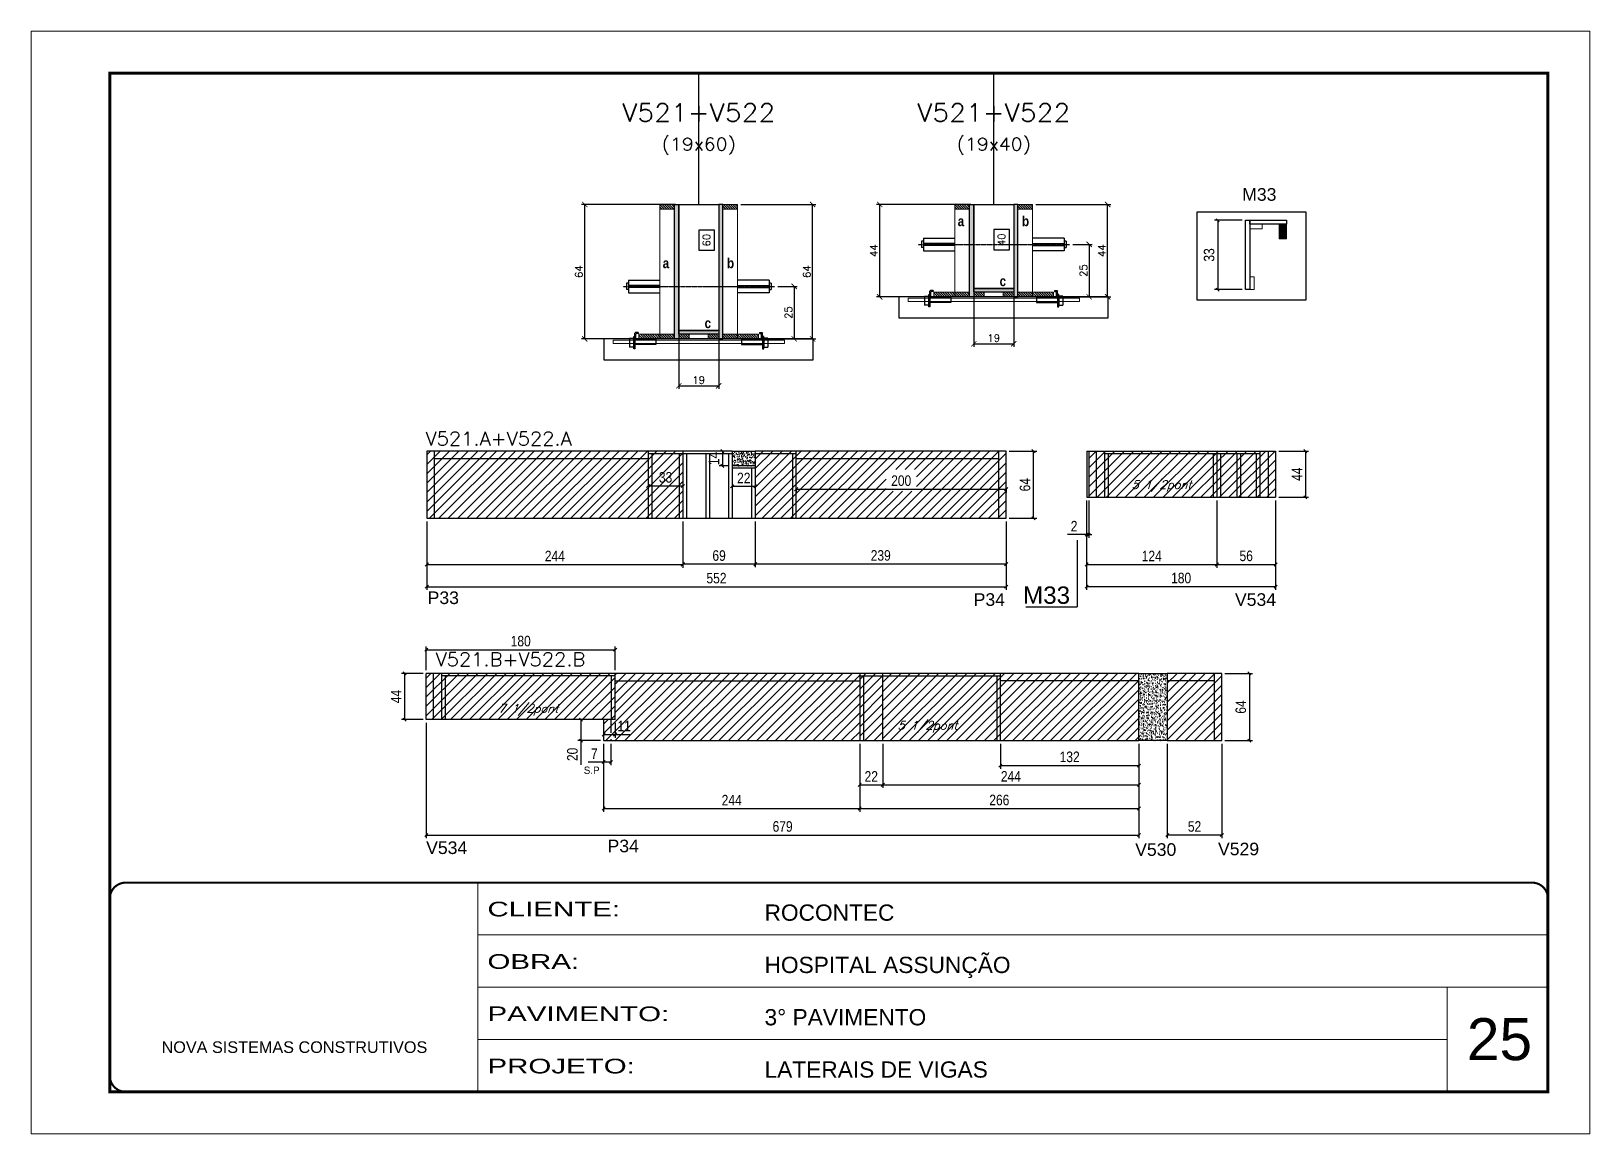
# Model space of a CAD drawing. Extents: x -21493 to -15213, y -12134 to 11887.
# Drawn here: x -21493 to -20008, y 3946 to 4996 of the extents above; entities that cross this region are included whole.
import ezdxf
from ezdxf.enums import TextEntityAlignment as Align

# ---------------------------------------------------------------- set-up
doc = ezdxf.new("R2010")
doc.units = 0
for name, pattern in [('CONTINUO', [0]), ('DASHED', [0.75, 0.5, -0.25]), ('HIDDEN', [0.375, 0.25, -0.125])]:
    doc.linetypes.add(name, pattern=pattern)
for name, color, linetype in [('5', 5, 'Continuous'), ('barrote', 251, 'Continuous'), ('COTA', 241, 'Continuous'), ('Cota Seção (2x)', 4, 'Continuous'), ('detalhes', 4, 'Continuous'), ('NOMENCLATURA', 7, 'Continuous'), ('Painéis', 200, 'Continuous'), ('presilha', 1, 'Continuous'), ('Reaproveitamento', 251, 'Continuous'), ('SARR_2.2x7', 40, 'Continuous'), ('SARR_3.5x7', 81, 'Continuous'), ('TENSOR', 3, 'Continuous'), ('texto', 7, 'Continuous'), ('Texto de Titulo', 7, 'Continuous'), ('Texto Qtd Sarr', 242, 'Continuous')]:
    doc.layers.add(name, color=color, linetype=linetype)
for name, color, linetype, lineweight in [('CARIMBO', 255, 'Continuous', 9), ('CONCRETO', 251, 'Continuous', 25), ('Folhas', 255, 'Continuous', 9), ('Hachura', 251, 'Continuous', 9), ('Madeira', 126, 'Continuous', 18), ('Sarr 2.2x7', 40, 'Continuous', 9), ('SARRAFO DE PRESSAO', 251, 'DASHED', 9), ('SCO-___-LAJ', 2, 'Continuous', 0), ('Texto Seção', 7, 'Continuous', 15)]:
    doc.layers.add(name, color=color, linetype=linetype, lineweight=lineweight)
doc.styles.add('ARIAL', font='arial.ttf')
doc.styles.add('COTA TECNICA', font='techl___.ttf', dxfattribs={"height": 10})
doc.styles.add('REGUA-120', font='ROMANS.shx', dxfattribs={"height": 15})
doc.styles.add('Romans', font='romans.shx')
doc.styles.add('ROMAS860', font='ROMAS860.SHX')
doc.styles.get("Standard").update_dxf_attribs({"font": 'arial.ttf'})
doc.styles.add('TECNICA', font='techb___.ttf', dxfattribs={"height": 10})
doc.styles.add('Tecnologia', font='')
doc.styles.get('Tecnologia').set_extended_font_data('Forgotten Futurist')
doc.dimstyles.new('Cota Seção (2x)', dxfattribs={"dimtxt": 7, "dimasz": 5, "dimexe": 3, "dimexo": 3, "dimgap": 2, "dimtad": 3, "dimdec": 1, "dimlfac": 0.5, "dimzin": 12, "dimdsep": 46, "dimtxsty": 'Romans', "dimblk": 'ARCHTICK', "dimcen": 0, "dimclrd": 4, "dimclre": 4, "dimclrt": 1, "dimadec": 1, "dimazin": 3, "dimtfac": 1, "dimtdec": 1, "dimtmove": 0, "dimatfit": 3, "dimldrblk": 'OBLIQUE', "dimfxl": 1, "dimtolj": 1, "dimtzin": 12, "dimarcsym": 0})
doc.dimstyles.new('Cota Seção interna', dxfattribs={"dimtxt": 7, "dimasz": 6, "dimexe": 0.18, "dimexo": 2, "dimgap": -4, "dimtad": 3, "dimdec": 1, "dimlfac": 0.5, "dimzin": 12, "dimdsep": 46, "dimtxsty": 'Romans', "dimblk": 'ARCHTICK', "dimcen": 0.09, "dimse1": 1, "dimse2": 1, "dimsd1": 1, "dimsd2": 1, "dimclrd": 180, "dimclre": 5, "dimclrt": 1, "dimadec": 0, "dimazin": 3, "dimtfac": 1, "dimtdec": 1, "dimtofl": 0, "dimtmove": 0, "dimatfit": 3, "dimldrblk": 'ARCHTICK', "dimfxl": 1, "dimtolj": 1, "dimtzin": 0, "dimarcsym": 0})
doc.dimstyles.new('PAINEL', dxfattribs={"dimtxt": 10, "dimasz": 3, "dimexe": 3, "dimexo": 3, "dimgap": 3, "dimtad": 1, "dimdec": 1, "dimzin": 12, "dimdsep": 46, "dimtxsty": 'COTA TECNICA', "dimblk1": 'OBLIQUE', "dimblk2": 'OBLIQUE', "dimsah": 1, "dimcen": 0.9, "dimclrd": 4, "dimclre": 4, "dimclrt": 240, "dimadec": 1, "dimazin": 3, "dimtfac": 1, "dimtdec": 1, "dimtmove": 0, "dimatfit": 3, "dimfxl": 1, "dimtolj": 1, "dimtzin": 12, "dimarcsym": 0})
pattern_1 = [(315, (2080.2507, -3526.8603), (1.12253202, 1.12253202), [])]
pattern_2 = [(315, (2080.2507, -3600.4603), (1.12253202, 1.12253202), [])]
pattern_3 = [(45, (-161645.6813, -27192.8424), (-4.49012806, 4.49012806), [])]
pattern_4 = [(45, (-161814.1976, -23747.117), (-4.49012806, 4.49012806), [])]
pattern_5 = [(45, (-163385.6976, -20301.392), (-4.49012806, 4.49012806), [])]
pattern_6 = [(315, (2361.3132, -3486.8603), (1.12253202, 1.12253202), [])]
pattern_7 = [(315, (2361.3132, -3560.4603), (1.12253202, 1.12253202), [])]

msp = doc.modelspace()

# ---------------------------------------------------------------- texts
at = {"layer": '5', "color": 7, "linetype": 'Continuous'}
msp.add_text('M33', height=12, rotation=359.99996, dxfattribs=at).set_placement((-20339.59, 4834.31))
at = {"layer": '5', "linetype": 'Continuous'}
for s, p in [('P33', (-21115.66, 4450.27)), ('P34', (-20595.45, 4448.55)), ('V534', (-20346.5, 4448.55)), ('V534', (-21117.11, 4212.22)), ('P34', (-20944.27, 4213.9)), ('V530', (-20441.55, 4210.48)), ('V529', (-20362.64, 4211.02))]:
    msp.add_text(s, height=12, rotation=359.99996, dxfattribs=at).set_placement(p)
at = {"layer": 'CARIMBO', "style": 'ARIAL'}
msp.add_text('25', height=40, dxfattribs=at).set_placement((-20125.55, 4015.93))
at = {"layer": 'detalhes', "style": 'TECNICA'}
for s, p in [('a', (-20610.61, 4810.12)), ('b', (-20549.38, 4810.11)), ('a', (-20891.67, 4770.12)), ('b', (-20830.44, 4770.11)), ('c', (-20570.71, 4753.02)), ('c', (-20851.77, 4713.02))]:
    msp.add_text(s, height=9.6, dxfattribs=at).set_placement(p)
at = {"layer": 'NOMENCLATURA', "linetype": 'Continuous'}
msp.add_text('M33', height=16.5, dxfattribs=at).set_placement((-20548.44, 4450.5))
at = {"layer": 'texto', "color": 2, "char_height": 8, "attachment_point": 5, "style": 'Romans'}
for s, insert in [('{\\Q19;\\C256;5 1/2pont}', (-20416.52, 4562.71)), ('{\\Q19;\\C256;7 1/2pont}', (-21019.79, 4349.55)), ('{\\Q19;\\C256;5 1/2pont}', (-20639.4, 4333.39))]:
    msp.add_mtext(s, dxfattribs=dict(at, insert=insert))
at = {"layer": 'texto', "color": 4, "insert": (-20959.4, 4291.95), "char_height": 7, "attachment_point": 5, "rotation": 359.99915, "style": 'ROMAS860'}
msp.add_mtext('S.P', dxfattribs=at)
at = {"layer": 'Texto Seção', "style": 'REGUA-120', "width": 1.05}
for s, p in [('V521.A+V522.A', (-21117.68, 4601.31)), ('V521.B+V522.B', (-21108.11, 4391.03))]:
    msp.add_text(s, height=13, dxfattribs=at).set_placement(p)

# ---------------------------------------------------------------- blocks, each defined once
blk = doc.blocks.new('_Oblique')
at = {"color": 0, "linetype": 'ByBlock', "lineweight": -2}
blk.add_line((-0.5, -0.5), (0.5, 0.5), dxfattribs=at)
blk = doc.blocks.new('*D223')
at = {"layer": 'COTA', "color": 4, "linetype": 'ByBlock', "lineweight": -2, "transparency": 16777216}
for p, q in [((-21116.5, 4528.9), (-21116.5, 4484.9)), ((-20872.5, 4528.9), (-20872.5, 4484.9)), ((-21116.5, 4487.9), (-20872.5, 4487.9))]:
    blk.add_line(p, q, dxfattribs=at)
at = {"layer": 'Defpoints', "color": 0, "linetype": 'ByBlock', "transparency": 16777216}
for p in [(-21116.5, 4531.9), (-20872.5, 4531.9), (-20872.5, 4487.9)]:
    blk.add_point(p, dxfattribs=at)
at = {"layer": 'COTA', "color": 4, "linetype": 'ByBlock', "lineweight": -2, "transparency": 16777216, "xscale": 3, "yscale": 3, "zscale": 3, "rotation": 180}
blk.add_blockref('_Oblique', (-21116.5, 4487.9), dxfattribs=at)
at = {"layer": 'COTA', "color": 4, "linetype": 'ByBlock', "lineweight": -2, "transparency": 16777216, "xscale": 3, "yscale": 3, "zscale": 3}
blk.add_blockref('_Oblique', (-20872.5, 4487.9), dxfattribs=at)
at = {"layer": 'COTA', "color": 240, "linetype": 'ByBlock', "transparency": 16777216, "insert": (-20994.5, 4496), "char_height": 10, "attachment_point": 5, "style": 'COTA TECNICA'}
blk.add_mtext('\\A1;244', dxfattribs=at)
blk = doc.blocks.new('*D224')
at = {"layer": 'COTA', "color": 4, "linetype": 'ByBlock', "lineweight": -2, "transparency": 16777216}
for p, q in [((-20803.5, 4528.9), (-20803.5, 4485.3)), ((-20564.5, 4528.9), (-20564.5, 4485.3)), ((-20564.5, 4488.3), (-20803.5, 4488.3))]:
    blk.add_line(p, q, dxfattribs=at)
at = {"layer": 'Defpoints', "color": 0, "linetype": 'ByBlock', "transparency": 16777216}
for p in [(-20803.5, 4531.9), (-20564.5, 4531.9), (-20803.5, 4488.3)]:
    blk.add_point(p, dxfattribs=at)
at = {"layer": 'COTA', "color": 4, "linetype": 'ByBlock', "lineweight": -2, "transparency": 16777216, "xscale": 3, "yscale": 3, "zscale": 3, "rotation": 180}
blk.add_blockref('_Oblique', (-20803.5, 4488.3), dxfattribs=at)
at = {"layer": 'COTA', "color": 4, "linetype": 'ByBlock', "lineweight": -2, "transparency": 16777216, "xscale": 3, "yscale": 3, "zscale": 3}
blk.add_blockref('_Oblique', (-20564.5, 4488.3), dxfattribs=at)
at = {"layer": 'COTA', "color": 240, "linetype": 'ByBlock', "transparency": 16777216, "insert": (-20684, 4496.5), "char_height": 10, "attachment_point": 5, "style": 'COTA TECNICA'}
blk.add_mtext('\\A1;239', dxfattribs=at)
blk = doc.blocks.new('*D225')
at = {"layer": 'COTA', "color": 4, "linetype": 'ByBlock', "lineweight": -2, "transparency": 16777216}
for p, q in [((-20872.5, 4528.9), (-20872.5, 4485.3)), ((-20803.5, 4528.9), (-20803.5, 4485.3)), ((-20803.5, 4488.3), (-20872.5, 4488.3))]:
    blk.add_line(p, q, dxfattribs=at)
at = {"layer": 'Defpoints', "color": 0, "linetype": 'ByBlock', "transparency": 16777216}
for p in [(-20872.5, 4531.9), (-20803.5, 4531.9), (-20872.5, 4488.3)]:
    blk.add_point(p, dxfattribs=at)
at = {"layer": 'COTA', "color": 4, "linetype": 'ByBlock', "lineweight": -2, "transparency": 16777216, "xscale": 3, "yscale": 3, "zscale": 3, "rotation": 180}
blk.add_blockref('_Oblique', (-20872.5, 4488.3), dxfattribs=at)
at = {"layer": 'COTA', "color": 4, "linetype": 'ByBlock', "lineweight": -2, "transparency": 16777216, "xscale": 3, "yscale": 3, "zscale": 3}
blk.add_blockref('_Oblique', (-20803.5, 4488.3), dxfattribs=at)
at = {"layer": 'COTA', "color": 240, "linetype": 'ByBlock', "transparency": 16777216, "insert": (-20838, 4496.4), "char_height": 10, "attachment_point": 5, "style": 'COTA TECNICA'}
blk.add_mtext('\\A1;69', dxfattribs=at)
blk = doc.blocks.new('*D226')
at = {"layer": 'COTA', "color": 4, "linetype": 'ByBlock', "lineweight": -2, "transparency": 16777216}
for p, q in [((-20411, 4317.2), (-20411, 4227.3)), ((-20359, 4317.2), (-20359, 4227.3)), ((-20359, 4230.3), (-20411, 4230.3))]:
    blk.add_line(p, q, dxfattribs=at)
at = {"layer": 'Defpoints', "color": 0, "linetype": 'ByBlock', "transparency": 16777216}
for p in [(-20411, 4320.2), (-20359, 4320.2), (-20411, 4230.3)]:
    blk.add_point(p, dxfattribs=at)
at = {"layer": 'COTA', "color": 4, "linetype": 'ByBlock', "lineweight": -2, "transparency": 16777216, "xscale": 3, "yscale": 3, "zscale": 3, "rotation": 180}
blk.add_blockref('_Oblique', (-20411, 4230.3), dxfattribs=at)
at = {"layer": 'COTA', "color": 4, "linetype": 'ByBlock', "lineweight": -2, "transparency": 16777216, "xscale": 3, "yscale": 3, "zscale": 3}
blk.add_blockref('_Oblique', (-20359, 4230.3), dxfattribs=at)
at = {"layer": 'COTA', "color": 240, "linetype": 'ByBlock', "transparency": 16777216, "insert": (-20385, 4238.4), "char_height": 10, "attachment_point": 5, "style": 'COTA TECNICA'}
blk.add_mtext('\\A1;52', dxfattribs=at)
blk = doc.blocks.new('*D227')
at = {"layer": 'COTA', "color": 4, "linetype": 'ByBlock', "lineweight": -2, "transparency": 16777216}
for p, q in [((-20948, 4317.2), (-20948, 4252.5)), ((-20704, 4317.2), (-20704, 4252.5)), ((-20948, 4255.5), (-20704, 4255.5))]:
    blk.add_line(p, q, dxfattribs=at)
at = {"layer": 'Defpoints', "color": 0, "linetype": 'ByBlock', "transparency": 16777216}
for p in [(-20948, 4320.2), (-20704, 4320.2), (-20704, 4255.5)]:
    blk.add_point(p, dxfattribs=at)
at = {"layer": 'COTA', "color": 4, "linetype": 'ByBlock', "lineweight": -2, "transparency": 16777216, "xscale": 3, "yscale": 3, "zscale": 3, "rotation": 180}
blk.add_blockref('_Oblique', (-20948, 4255.5), dxfattribs=at)
at = {"layer": 'COTA', "color": 4, "linetype": 'ByBlock', "lineweight": -2, "transparency": 16777216, "xscale": 3, "yscale": 3, "zscale": 3}
blk.add_blockref('_Oblique', (-20704, 4255.5), dxfattribs=at)
at = {"layer": 'COTA', "color": 240, "linetype": 'ByBlock', "transparency": 16777216, "insert": (-20826, 4263.5), "char_height": 10, "attachment_point": 5, "style": 'COTA TECNICA'}
blk.add_mtext('\\A1;244', dxfattribs=at)
blk = doc.blocks.new('*D228')
at = {"layer": 'COTA', "color": 4, "linetype": 'ByBlock', "lineweight": -2, "transparency": 16777216}
for p, q in [((-20704, 4317.2), (-20704, 4252.5)), ((-20438, 4317.2), (-20438, 4252.5)), ((-20704, 4255.5), (-20438, 4255.5))]:
    blk.add_line(p, q, dxfattribs=at)
at = {"layer": 'Defpoints', "color": 0, "linetype": 'ByBlock', "transparency": 16777216}
for p in [(-20704, 4320.2), (-20438, 4320.2), (-20438, 4255.5)]:
    blk.add_point(p, dxfattribs=at)
at = {"layer": 'COTA', "color": 4, "linetype": 'ByBlock', "lineweight": -2, "transparency": 16777216, "xscale": 3, "yscale": 3, "zscale": 3, "rotation": 180}
blk.add_blockref('_Oblique', (-20704, 4255.5), dxfattribs=at)
at = {"layer": 'COTA', "color": 4, "linetype": 'ByBlock', "lineweight": -2, "transparency": 16777216, "xscale": 3, "yscale": 3, "zscale": 3}
blk.add_blockref('_Oblique', (-20438, 4255.5), dxfattribs=at)
at = {"layer": 'COTA', "color": 240, "linetype": 'ByBlock', "transparency": 16777216, "insert": (-20571, 4263.6), "char_height": 10, "attachment_point": 5, "style": 'COTA TECNICA'}
blk.add_mtext('\\A1;266', dxfattribs=at)
blk = doc.blocks.new('*D229')
at = {"layer": 'COTA', "color": 4, "linetype": 'ByBlock', "lineweight": -2, "transparency": 16777216}
for p, q in [((-20356, 4384.2), (-20329.8, 4384.2)), ((-20332.8, 4384.2), (-20332.8, 4320.2)), ((-20356, 4320.2), (-20329.8, 4320.2))]:
    blk.add_line(p, q, dxfattribs=at)
at = {"layer": 'Defpoints', "color": 0, "linetype": 'ByBlock', "transparency": 16777216}
for p in [(-20359, 4384.2), (-20359, 4320.2), (-20332.8, 4320.2)]:
    blk.add_point(p, dxfattribs=at)
at = {"layer": 'COTA', "color": 4, "linetype": 'ByBlock', "lineweight": -2, "transparency": 16777216, "xscale": 3, "yscale": 3, "zscale": 3}
for p, rotation in [((-20332.8, 4384.2), 90), ((-20332.8, 4320.2), 270)]:
    blk.add_blockref('_Oblique', p, dxfattribs=dict(at, rotation=rotation))
at = {"layer": 'COTA', "color": 240, "linetype": 'ByBlock', "transparency": 16777216, "insert": (-20340.9, 4352.2), "char_height": 10, "attachment_point": 5, "rotation": 90, "style": 'COTA TECNICA'}
blk.add_mtext('\\A1;64', dxfattribs=at)
blk = doc.blocks.new('_ArchTick')
at = {"color": 0, "linetype": 'ByBlock', "const_width": 0.15}
blk.add_lwpolyline([(-0.5, -0.5), (0.5, 0.5)], dxfattribs=at)
blk = doc.blocks.new('*D230')
at = {"layer": 'COTA', "color": 4, "lineweight": -2, "transparency": 16777216}
for p, q in [((-20879.4, 4830.8), (-20969, 4830.8)), ((-20966, 4702.8), (-20966, 4830.8)), ((-20917.4, 4702.8), (-20969, 4702.8))]:
    blk.add_line(p, q, dxfattribs=at)
at = {"layer": 'Defpoints', "color": 0, "transparency": 16777216}
for p in [(-20966, 4830.8), (-20876.4, 4830.8), (-20914.4, 4702.8)]:
    blk.add_point(p, dxfattribs=at)
at = {"layer": 'COTA', "color": 4, "lineweight": -2, "transparency": 16777216, "xscale": 5, "yscale": 5, "zscale": 5}
for p, rotation in [((-20966, 4830.8), 90), ((-20966, 4702.8), 270)]:
    blk.add_blockref('_ArchTick', p, dxfattribs=dict(at, rotation=rotation))
at = {"layer": 'COTA', "color": 1, "transparency": 16777216, "insert": (-20971.5, 4766.8), "char_height": 7, "attachment_point": 5, "rotation": 90, "style": 'Romans'}
blk.add_mtext('\\A1;64', dxfattribs=at)
blk = doc.blocks.new('*D231')
at = {"layer": 'COTA', "color": 4, "lineweight": -2, "transparency": 16777216}
for p, q in [((-20817.4, 4830.8), (-20745.9, 4830.8)), ((-20748.9, 4702.8), (-20748.9, 4830.8)), ((-20797.4, 4702.8), (-20745.9, 4702.8))]:
    blk.add_line(p, q, dxfattribs=at)
at = {"layer": 'Defpoints', "color": 0, "transparency": 16777216}
for p in [(-20820.4, 4830.8), (-20748.9, 4830.8), (-20800.4, 4702.8)]:
    blk.add_point(p, dxfattribs=at)
at = {"layer": 'COTA', "color": 4, "lineweight": -2, "transparency": 16777216, "xscale": 5, "yscale": 5, "zscale": 5}
for p, rotation in [((-20748.9, 4830.8), 90), ((-20748.9, 4702.8), 270)]:
    blk.add_blockref('_ArchTick', p, dxfattribs=dict(at, rotation=rotation))
at = {"layer": 'COTA', "color": 1, "transparency": 16777216, "insert": (-20754.4, 4766.8), "char_height": 7, "attachment_point": 5, "rotation": 90, "style": 'Romans'}
blk.add_mtext('\\A1;64', dxfattribs=at)
blk = doc.blocks.new('*D232')
at = {"layer": 'Cota Seção (2x)', "color": 180, "lineweight": -2, "transparency": 16777216}
for p, q in [((-20842.4, 4806.3), (-20857.4, 4806.3)), ((-20857.4, 4806.3), (-20857.4, 4787.3)), ((-20842.4, 4787.3), (-20842.4, 4806.3)), ((-20857.4, 4787.3), (-20842.4, 4787.3))]:
    blk.add_line(p, q, dxfattribs=at)
at = {"layer": 'Defpoints', "color": 0, "transparency": 16777216}
for p in [(-20838.4, 4830.8), (-20838.4, 4830.8), (-20838.4, 4710.8)]:
    blk.add_point(p, dxfattribs=at)
at = {"layer": 'Cota Seção (2x)', "color": 1, "transparency": 16777216, "insert": (-20849.9, 4796.8), "char_height": 7, "attachment_point": 5, "rotation": 90, "style": 'Romans'}
blk.add_mtext('\\A1;60', dxfattribs=at)
blk = doc.blocks.new('titulo1')
at = {"layer": 'Defpoints', "color": 252, "linetype": 'HIDDEN', "ltscale": 2}
blk.add_line((0, 0), (0, 125), dxfattribs=at)
at = {"layer": 'Defpoints', "style": 'Romans', "oblique": 15}
blk.add_attdef('FOLHA', text='', height=10, dxfattribs=at).set_placement((0, 15.6), align=Align.MIDDLE_CENTER)
at = {"layer": 'Texto Qtd Sarr', "color": 3, "style": 'Romans', "oblique": 15}
for tag, height, p in [('TITULO', 17, (0, 71.4)), ('SEÇÃO', 12, (0, 41.5))]:
    blk.add_attdef(tag, text='', height=height, dxfattribs=at).set_placement(p, align=Align.MIDDLE_CENTER)
blk = doc.blocks.new('PRESILHA METÁLICA 1')
at = {"layer": 'presilha'}
for p, q in [((0, 13), (6, 13)), ((0, 13), (0, 0)), ((6, 0), (0, 0)), ((6, 15.5), (7.5, 15.5)), ((6, -2.5), (6, 15.5)), ((6, 13), (6, 0)), ((7.5, 10.6), (7.5, 19.9)), ((7.5, 15.5), (7.5, -2.5)), ((37.5, 4.1), (7.5, 4.1)), ((12, 21), (8.6, 21)), ((9, 11.6), (9, 18.9)), ((12, 19.5), (9.6, 19.5)), ((37.5, 11), (9.6, 11)), ((12, 21), (12, 19.5)), ((37.5, 11), (37.5, 4.1)), ((7.5, -2.5), (6, -2.5))]:
    blk.add_line(p, q, dxfattribs=at)
for centre, radius, start, end in [((8.6, 19.9), 1.14, 90, 180), ((9.6, 18.9), 0.57, 90, 180), ((9.6, 11.6), 0.57, 180, 270)]:
    blk.add_arc(centre, radius, start, end, dxfattribs=at)
blk = doc.blocks.new('*D233')
at = {"layer": 'COTA', "color": 4, "lineweight": -2, "transparency": 16777216}
for p, q in [((-20876.4, 4704.2), (-20876.4, 4655.1)), ((-20838.4, 4704.2), (-20838.4, 4655.1)), ((-20876.4, 4658.1), (-20838.4, 4658.1))]:
    blk.add_line(p, q, dxfattribs=at)
at = {"layer": 'Defpoints', "color": 0, "transparency": 16777216}
for p in [(-20876.4, 4707.2), (-20838.4, 4707.2), (-20838.4, 4658.1)]:
    blk.add_point(p, dxfattribs=at)
at = {"layer": 'COTA', "color": 4, "lineweight": -2, "transparency": 16777216, "xscale": 5, "yscale": 5, "zscale": 5, "rotation": 180}
blk.add_blockref('_ArchTick', (-20876.4, 4658.1), dxfattribs=at)
at = {"layer": 'COTA', "color": 4, "lineweight": -2, "transparency": 16777216, "xscale": 5, "yscale": 5, "zscale": 5}
blk.add_blockref('_ArchTick', (-20838.4, 4658.1), dxfattribs=at)
at = {"layer": 'COTA', "color": 1, "transparency": 16777216, "insert": (-20857.4, 4663.6), "char_height": 7, "attachment_point": 5, "style": 'Romans'}
blk.add_mtext('\\A1;19', dxfattribs=at)
blk = doc.blocks.new('*D234')
at = {"layer": 'COTA', "color": 4, "linetype": 'ByBlock', "lineweight": -2, "transparency": 16777216}
for p, q in [((-20948, 4317.2), (-20948, 4296.8)), ((-20941, 4317.2), (-20941, 4296.8)), ((-20948, 4299.8), (-20962.7, 4299.8)), ((-20941, 4299.8), (-20948, 4299.8))]:
    blk.add_line(p, q, dxfattribs=at)
at = {"layer": 'Defpoints', "color": 0, "linetype": 'ByBlock', "transparency": 16777216}
for p in [(-20948, 4320.2), (-20941, 4320.2), (-20948, 4299.8)]:
    blk.add_point(p, dxfattribs=at)
at = {"layer": 'COTA', "color": 4, "linetype": 'ByBlock', "lineweight": -2, "transparency": 16777216, "xscale": 3, "yscale": 3, "zscale": 3, "rotation": 180}
blk.add_blockref('_Oblique', (-20948, 4299.8), dxfattribs=at)
at = {"layer": 'COTA', "color": 4, "linetype": 'ByBlock', "lineweight": -2, "transparency": 16777216, "xscale": 3, "yscale": 3, "zscale": 3}
blk.add_blockref('_Oblique', (-20941, 4299.8), dxfattribs=at)
at = {"layer": 'COTA', "color": 240, "linetype": 'ByBlock', "transparency": 16777216, "insert": (-20956.9, 4307.8), "char_height": 10, "attachment_point": 5, "style": 'COTA TECNICA'}
blk.add_mtext('\\A1;7', dxfattribs=at)
blk = doc.blocks.new('*D235')
at = {"layer": 'COTA', "color": 4, "linetype": 'ByBlock', "lineweight": -2, "transparency": 16777216}
for p, q in [((-20570, 4317.2), (-20570, 4293.4)), ((-20438, 4317.2), (-20438, 4293.4)), ((-20570, 4296.4), (-20438, 4296.4))]:
    blk.add_line(p, q, dxfattribs=at)
at = {"layer": 'Defpoints', "color": 0, "linetype": 'ByBlock', "transparency": 16777216}
for p in [(-20570, 4320.2), (-20438, 4320.2), (-20438, 4296.4)]:
    blk.add_point(p, dxfattribs=at)
at = {"layer": 'COTA', "color": 4, "linetype": 'ByBlock', "lineweight": -2, "transparency": 16777216, "xscale": 3, "yscale": 3, "zscale": 3, "rotation": 180}
blk.add_blockref('_Oblique', (-20570, 4296.4), dxfattribs=at)
at = {"layer": 'COTA', "color": 4, "linetype": 'ByBlock', "lineweight": -2, "transparency": 16777216, "xscale": 3, "yscale": 3, "zscale": 3}
blk.add_blockref('_Oblique', (-20438, 4296.4), dxfattribs=at)
at = {"layer": 'COTA', "color": 240, "linetype": 'ByBlock', "transparency": 16777216, "insert": (-20504, 4304.7), "char_height": 10, "attachment_point": 5, "style": 'COTA TECNICA'}
blk.add_mtext('\\A1;132', dxfattribs=at)
blk = doc.blocks.new('*D236')
at = {"layer": 'COTA', "color": 4, "linetype": 'ByBlock', "lineweight": -2, "transparency": 16777216}
for p, q in [((-20704, 4317.2), (-20704, 4275.1)), ((-20682, 4317.2), (-20682, 4275.1)), ((-20704, 4278.1), (-20682, 4278.1))]:
    blk.add_line(p, q, dxfattribs=at)
at = {"layer": 'Defpoints', "color": 0, "linetype": 'ByBlock', "transparency": 16777216}
for p in [(-20704, 4320.2), (-20682, 4320.2), (-20682, 4278.1)]:
    blk.add_point(p, dxfattribs=at)
at = {"layer": 'COTA', "color": 4, "linetype": 'ByBlock', "lineweight": -2, "transparency": 16777216, "xscale": 3, "yscale": 3, "zscale": 3, "rotation": 180}
blk.add_blockref('_Oblique', (-20704, 4278.1), dxfattribs=at)
at = {"layer": 'COTA', "color": 4, "linetype": 'ByBlock', "lineweight": -2, "transparency": 16777216, "xscale": 3, "yscale": 3, "zscale": 3}
blk.add_blockref('_Oblique', (-20682, 4278.1), dxfattribs=at)
at = {"layer": 'COTA', "color": 240, "linetype": 'ByBlock', "transparency": 16777216, "insert": (-20693, 4286.1), "char_height": 10, "attachment_point": 5, "style": 'COTA TECNICA'}
blk.add_mtext('\\A1;22', dxfattribs=at)
blk = doc.blocks.new('*D237')
at = {"layer": 'COTA', "color": 4, "linetype": 'ByBlock', "lineweight": -2, "transparency": 16777216}
for p, q in [((-20682, 4317.2), (-20682, 4275.1)), ((-20438, 4317.2), (-20438, 4275.1)), ((-20682, 4278.1), (-20438, 4278.1))]:
    blk.add_line(p, q, dxfattribs=at)
at = {"layer": 'Defpoints', "color": 0, "linetype": 'ByBlock', "transparency": 16777216}
for p in [(-20682, 4320.2), (-20438, 4320.2), (-20438, 4278.1)]:
    blk.add_point(p, dxfattribs=at)
at = {"layer": 'COTA', "color": 4, "linetype": 'ByBlock', "lineweight": -2, "transparency": 16777216, "xscale": 3, "yscale": 3, "zscale": 3, "rotation": 180}
blk.add_blockref('_Oblique', (-20682, 4278.1), dxfattribs=at)
at = {"layer": 'COTA', "color": 4, "linetype": 'ByBlock', "lineweight": -2, "transparency": 16777216, "xscale": 3, "yscale": 3, "zscale": 3}
blk.add_blockref('_Oblique', (-20438, 4278.1), dxfattribs=at)
at = {"layer": 'COTA', "color": 240, "linetype": 'ByBlock', "transparency": 16777216, "insert": (-20560, 4286.2), "char_height": 10, "attachment_point": 5, "style": 'COTA TECNICA'}
blk.add_mtext('\\A1;244', dxfattribs=at)
blk = doc.blocks.new('*D829')
at = {"layer": 'COTA', "color": 4, "lineweight": -2, "transparency": 16777216}
for p, q in [((-20764.5, 4560.9), (-20764.5, 4556.6)), ((-20764.5, 4559.6), (-20564.5, 4559.6)), ((-20564.5, 4560.9), (-20564.5, 4556.6))]:
    blk.add_line(p, q, dxfattribs=at)
at = {"layer": 'Defpoints', "color": 0, "transparency": 16777216}
for p in [(-20764.5, 4563.9), (-20564.5, 4563.9), (-20564.5, 4559.6)]:
    blk.add_point(p, dxfattribs=at)
at = {"layer": 'COTA', "color": 4, "lineweight": -2, "transparency": 16777216, "xscale": 3, "yscale": 3, "zscale": 3, "rotation": 180}
blk.add_blockref('_Oblique', (-20764.5, 4559.6), dxfattribs=at)
at = {"layer": 'COTA', "color": 4, "lineweight": -2, "transparency": 16777216, "xscale": 3, "yscale": 3, "zscale": 3}
blk.add_blockref('_Oblique', (-20564.5, 4559.6), dxfattribs=at)
at = {"layer": 'COTA', "color": 240, "transparency": 16777216, "insert": (-20664.5, 4567.7), "char_height": 10, "attachment_point": 5, "style": 'COTA TECNICA'}
blk.add_mtext('\\A1;200', dxfattribs=at)
blk = doc.blocks.new('*D830')
at = {"layer": 'COTA', "color": 4, "lineweight": -2, "transparency": 16777216}
blk.add_line((-20905.5, 4562.7), (-20872.5, 4562.7), dxfattribs=at)
at = {"layer": 'Defpoints', "color": 0, "transparency": 16777216}
for p in [(-20905.5, 4562.7), (-20872.5, 4562.7), (-20872.5, 4562.7)]:
    blk.add_point(p, dxfattribs=at)
at = {"layer": 'COTA', "color": 4, "lineweight": -2, "transparency": 16777216, "xscale": 3, "yscale": 3, "zscale": 3, "rotation": 180}
blk.add_blockref('_Oblique', (-20905.5, 4562.7), dxfattribs=at)
at = {"layer": 'COTA', "color": 4, "lineweight": -2, "transparency": 16777216, "xscale": 3, "yscale": 3, "zscale": 3}
blk.add_blockref('_Oblique', (-20872.5, 4562.7), dxfattribs=at)
at = {"layer": 'COTA', "color": 240, "transparency": 16777216, "insert": (-20889, 4570.9), "char_height": 10, "attachment_point": 5, "style": 'COTA TECNICA'}
blk.add_mtext('\\A1;33', dxfattribs=at)
blk = doc.blocks.new('*D831')
at = {"layer": 'COTA', "color": 4, "lineweight": -2, "transparency": 16777216}
for p, q in [((-20561.5, 4595.9), (-20535.4, 4595.9)), ((-20538.4, 4531.9), (-20538.4, 4595.9)), ((-20561.5, 4531.9), (-20535.4, 4531.9))]:
    blk.add_line(p, q, dxfattribs=at)
at = {"layer": 'Defpoints', "color": 0, "transparency": 16777216}
for p in [(-20564.5, 4595.9), (-20538.4, 4595.9), (-20564.5, 4531.9)]:
    blk.add_point(p, dxfattribs=at)
at = {"layer": 'COTA', "color": 4, "lineweight": -2, "transparency": 16777216, "xscale": 3, "yscale": 3, "zscale": 3}
for p, rotation in [((-20538.4, 4595.9), 90), ((-20538.4, 4531.9), 270)]:
    blk.add_blockref('_Oblique', p, dxfattribs=dict(at, rotation=rotation))
at = {"layer": 'COTA', "color": 240, "transparency": 16777216, "insert": (-20546.5, 4563.9), "char_height": 10, "attachment_point": 5, "rotation": 90, "style": 'COTA TECNICA'}
blk.add_mtext('\\A1;64', dxfattribs=at)
blk = doc.blocks.new('*D238')
at = {"layer": 'COTA', "color": 4, "lineweight": -2, "transparency": 16777216}
for p, q in [((-20782.1, 4752.8), (-20763.5, 4752.8)), ((-20766.5, 4752.8), (-20766.5, 4702.8)), ((-20782.1, 4702.8), (-20763.5, 4702.8))]:
    blk.add_line(p, q, dxfattribs=at)
at = {"layer": 'Defpoints', "color": 0, "transparency": 16777216}
for p in [(-20785.1, 4752.8), (-20785.1, 4702.8), (-20766.5, 4702.8)]:
    blk.add_point(p, dxfattribs=at)
at = {"layer": 'COTA', "color": 4, "lineweight": -2, "transparency": 16777216, "xscale": 5, "yscale": 5, "zscale": 5}
for p, rotation in [((-20766.5, 4752.8), 90), ((-20766.5, 4702.8), 270)]:
    blk.add_blockref('_ArchTick', p, dxfattribs=dict(at, rotation=rotation))
at = {"layer": 'COTA', "color": 1, "transparency": 16777216, "insert": (-20772, 4727.8), "char_height": 7, "attachment_point": 5, "rotation": 90, "style": 'Romans'}
blk.add_mtext('\\A1;25', dxfattribs=at)
blk = doc.blocks.new('*D832')
at = {"layer": 'COTA', "color": 4, "lineweight": -2, "ltscale": 25, "transparency": 16777216}
for p, q in [((-21116.5, 4528.9), (-21116.5, 4463.8)), ((-20564.5, 4528.9), (-20564.5, 4463.8)), ((-21116.5, 4466.8), (-20564.5, 4466.8))]:
    blk.add_line(p, q, dxfattribs=at)
at = {"layer": 'Defpoints', "color": 0, "ltscale": 25, "transparency": 16777216}
for p in [(-21116.5, 4531.9), (-20564.5, 4531.9), (-20564.5, 4466.8)]:
    blk.add_point(p, dxfattribs=at)
at = {"layer": 'COTA', "color": 4, "lineweight": -2, "ltscale": 25, "transparency": 16777216, "xscale": 3, "yscale": 3, "zscale": 3, "rotation": 180}
blk.add_blockref('_Oblique', (-21116.5, 4466.8), dxfattribs=at)
at = {"layer": 'COTA', "color": 4, "lineweight": -2, "ltscale": 25, "transparency": 16777216, "xscale": 3, "yscale": 3, "zscale": 3}
blk.add_blockref('_Oblique', (-20564.5, 4466.8), dxfattribs=at)
at = {"layer": 'COTA', "color": 240, "ltscale": 25, "transparency": 16777216, "insert": (-20840.5, 4474.9), "char_height": 10, "attachment_point": 5, "style": 'COTA TECNICA'}
blk.add_mtext('\\A1;552', dxfattribs=at)
blk = doc.blocks.new('*D833')
at = {"layer": 'COTA', "color": 4, "lineweight": -2, "ltscale": 25, "transparency": 16777216}
for p, q in [((-21117, 4337.2), (-21117, 4227.3)), ((-20438, 4317.2), (-20438, 4227.3)), ((-21117, 4230.3), (-20438, 4230.3))]:
    blk.add_line(p, q, dxfattribs=at)
at = {"layer": 'Defpoints', "color": 0, "ltscale": 25, "transparency": 16777216}
for p in [(-21117, 4340.2), (-20438, 4320.2), (-20438, 4230.3)]:
    blk.add_point(p, dxfattribs=at)
at = {"layer": 'COTA', "color": 4, "lineweight": -2, "ltscale": 25, "transparency": 16777216, "xscale": 3, "yscale": 3, "zscale": 3, "rotation": 180}
blk.add_blockref('_Oblique', (-21117, 4230.3), dxfattribs=at)
at = {"layer": 'COTA', "color": 4, "lineweight": -2, "ltscale": 25, "transparency": 16777216, "xscale": 3, "yscale": 3, "zscale": 3}
blk.add_blockref('_Oblique', (-20438, 4230.3), dxfattribs=at)
at = {"layer": 'COTA', "color": 240, "ltscale": 25, "transparency": 16777216, "insert": (-20777.5, 4238.4), "char_height": 10, "attachment_point": 5, "style": 'COTA TECNICA'}
blk.add_mtext('\\A1;679', dxfattribs=at)
blk = doc.blocks.new('*D834')
at = {"layer": 'COTA', "color": 4, "lineweight": -2, "ltscale": 25, "transparency": 16777216}
for p, q in [((-20304.8, 4595.9), (-20276.4, 4595.9)), ((-20279.4, 4595.9), (-20279.4, 4551.9)), ((-20304.8, 4551.9), (-20276.4, 4551.9))]:
    blk.add_line(p, q, dxfattribs=at)
at = {"layer": 'Defpoints', "color": 0, "ltscale": 25, "transparency": 16777216}
for p in [(-20307.8, 4595.9), (-20307.8, 4551.9), (-20279.4, 4551.9)]:
    blk.add_point(p, dxfattribs=at)
at = {"layer": 'COTA', "color": 4, "lineweight": -2, "ltscale": 25, "transparency": 16777216, "xscale": 3, "yscale": 3, "zscale": 3}
for p, rotation in [((-20279.4, 4595.9), 90), ((-20279.4, 4551.9), 270)]:
    blk.add_blockref('_Oblique', p, dxfattribs=dict(at, rotation=rotation))
at = {"layer": 'COTA', "color": 240, "ltscale": 25, "transparency": 16777216, "insert": (-20287.4, 4573.9), "char_height": 10, "attachment_point": 5, "rotation": 90, "style": 'COTA TECNICA'}
blk.add_mtext('\\A1;44', dxfattribs=at)
blk = doc.blocks.new('*D835')
at = {"layer": 'COTA', "color": 4, "lineweight": -2, "ltscale": 25, "transparency": 16777216}
for p, q in [((-20487.8, 4548.9), (-20487.8, 4463.8)), ((-20307.8, 4548.9), (-20307.8, 4463.8)), ((-20307.8, 4466.8), (-20487.8, 4466.8))]:
    blk.add_line(p, q, dxfattribs=at)
at = {"layer": 'Defpoints', "color": 0, "ltscale": 25, "transparency": 16777216}
for p in [(-20487.8, 4551.9), (-20307.8, 4551.9), (-20487.8, 4466.8)]:
    blk.add_point(p, dxfattribs=at)
at = {"layer": 'COTA', "color": 4, "lineweight": -2, "ltscale": 25, "transparency": 16777216, "xscale": 3, "yscale": 3, "zscale": 3, "rotation": 180}
blk.add_blockref('_Oblique', (-20487.8, 4466.8), dxfattribs=at)
at = {"layer": 'COTA', "color": 4, "lineweight": -2, "ltscale": 25, "transparency": 16777216, "xscale": 3, "yscale": 3, "zscale": 3}
blk.add_blockref('_Oblique', (-20307.8, 4466.8), dxfattribs=at)
at = {"layer": 'COTA', "color": 240, "ltscale": 25, "transparency": 16777216, "insert": (-20397.8, 4475), "char_height": 10, "attachment_point": 5, "style": 'COTA TECNICA'}
blk.add_mtext('\\A1;180', dxfattribs=at)
blk = doc.blocks.new('*D836')
at = {"layer": 'COTA', "color": 4, "lineweight": -2, "ltscale": 25, "transparency": 16777216}
for p, q in [((-20487.8, 4548.9), (-20487.8, 4484.9)), ((-20363.8, 4548.9), (-20363.8, 4484.9)), ((-20487.8, 4487.9), (-20363.8, 4487.9))]:
    blk.add_line(p, q, dxfattribs=at)
at = {"layer": 'Defpoints', "color": 0, "ltscale": 25, "transparency": 16777216}
for p in [(-20487.8, 4551.9), (-20363.8, 4551.9), (-20363.8, 4487.9)]:
    blk.add_point(p, dxfattribs=at)
at = {"layer": 'COTA', "color": 4, "lineweight": -2, "ltscale": 25, "transparency": 16777216, "xscale": 3, "yscale": 3, "zscale": 3, "rotation": 180}
blk.add_blockref('_Oblique', (-20487.8, 4487.9), dxfattribs=at)
at = {"layer": 'COTA', "color": 4, "lineweight": -2, "ltscale": 25, "transparency": 16777216, "xscale": 3, "yscale": 3, "zscale": 3}
blk.add_blockref('_Oblique', (-20363.8, 4487.9), dxfattribs=at)
at = {"layer": 'COTA', "color": 240, "ltscale": 25, "transparency": 16777216, "insert": (-20425.8, 4496), "char_height": 10, "attachment_point": 5, "style": 'COTA TECNICA'}
blk.add_mtext('\\A1;124', dxfattribs=at)
blk = doc.blocks.new('*D837')
at = {"layer": 'COTA', "color": 4, "lineweight": -2, "ltscale": 25, "transparency": 16777216}
for p, q in [((-20363.8, 4548.9), (-20363.8, 4484.9)), ((-20307.8, 4548.9), (-20307.8, 4484.9)), ((-20363.8, 4487.9), (-20307.8, 4487.9))]:
    blk.add_line(p, q, dxfattribs=at)
at = {"layer": 'Defpoints', "color": 0, "ltscale": 25, "transparency": 16777216}
for p in [(-20363.8, 4551.9), (-20307.8, 4551.9), (-20307.8, 4487.9)]:
    blk.add_point(p, dxfattribs=at)
at = {"layer": 'COTA', "color": 4, "lineweight": -2, "ltscale": 25, "transparency": 16777216, "xscale": 3, "yscale": 3, "zscale": 3, "rotation": 180}
blk.add_blockref('_Oblique', (-20363.8, 4487.9), dxfattribs=at)
at = {"layer": 'COTA', "color": 4, "lineweight": -2, "ltscale": 25, "transparency": 16777216, "xscale": 3, "yscale": 3, "zscale": 3}
blk.add_blockref('_Oblique', (-20307.8, 4487.9), dxfattribs=at)
at = {"layer": 'COTA', "color": 240, "ltscale": 25, "transparency": 16777216, "insert": (-20335.8, 4496.1), "char_height": 10, "attachment_point": 5, "style": 'COTA TECNICA'}
blk.add_mtext('\\A1;56', dxfattribs=at)
blk = doc.blocks.new('*D838')
at = {"layer": 'COTA', "color": 4, "lineweight": -2, "ltscale": 25, "transparency": 16777216}
for p, q in [((-20487.8, 4548.9), (-20487.8, 4513.4)), ((-20485.8, 4548.9), (-20485.8, 4513.4)), ((-20487.8, 4516.4), (-20505.9, 4516.4)), ((-20485.8, 4516.4), (-20487.8, 4516.4)), ((-20485.8, 4516.4), (-20482.8, 4516.4))]:
    blk.add_line(p, q, dxfattribs=at)
at = {"layer": 'Defpoints', "color": 0, "ltscale": 25, "transparency": 16777216}
for p in [(-20487.8, 4551.9), (-20485.8, 4551.9), (-20487.8, 4516.4)]:
    blk.add_point(p, dxfattribs=at)
at = {"layer": 'COTA', "color": 4, "lineweight": -2, "ltscale": 25, "transparency": 16777216, "xscale": 3, "yscale": 3, "zscale": 3}
blk.add_blockref('_Oblique', (-20487.8, 4516.4), dxfattribs=at)
at = {"layer": 'COTA', "color": 4, "lineweight": -2, "ltscale": 25, "transparency": 16777216, "xscale": 3, "yscale": 3, "zscale": 3, "rotation": 180}
blk.add_blockref('_Oblique', (-20485.8, 4516.4), dxfattribs=at)
at = {"layer": 'COTA', "color": 240, "ltscale": 25, "transparency": 16777216, "insert": (-20499.8, 4524.4), "char_height": 10, "attachment_point": 5, "style": 'COTA TECNICA'}
blk.add_mtext('\\A1;2', dxfattribs=at)
blk = doc.blocks.new('*D839')
at = {"layer": 'Defpoints', "color": 0, "linetype": 'ByBlock', "transparency": 16777216}
for p in [(-20336.5, 4815.7), (-20362.9, 4749.7), (-20336.5, 4749.7)]:
    blk.add_point(p, dxfattribs=at)
at = {"layer": 'Sarr 2.2x7', "color": 4, "linetype": 'ByBlock', "lineweight": -2, "transparency": 16777216}
for p, q in [((-20339.5, 4815.7), (-20365.9, 4815.7)), ((-20362.9, 4815.7), (-20362.9, 4749.7)), ((-20339.5, 4749.7), (-20365.9, 4749.7))]:
    blk.add_line(p, q, dxfattribs=at)
at = {"layer": 'Sarr 2.2x7', "color": 4, "linetype": 'ByBlock', "lineweight": -2, "transparency": 16777216, "xscale": 3, "yscale": 3, "zscale": 3}
for p, rotation in [((-20362.9, 4815.7), 90), ((-20362.9, 4749.7), 270)]:
    blk.add_blockref('_Oblique', p, dxfattribs=dict(at, rotation=rotation))
at = {"layer": 'Sarr 2.2x7', "color": 240, "linetype": 'ByBlock', "transparency": 16777216, "insert": (-20371.1, 4782.7), "char_height": 10, "attachment_point": 5, "rotation": 90, "style": 'COTA TECNICA'}
blk.add_mtext('\\A1;33', dxfattribs=at)
blk = doc.blocks.new('*D840')
at = {"layer": 'COTA', "color": 4, "lineweight": -2, "ltscale": 25, "transparency": 16777216}
for p, q in [((-20948, 4337.2), (-20948, 4323)), ((-20937, 4337.2), (-20937, 4323)), ((-20948, 4326), (-20937, 4326)), ((-20937, 4326), (-20922.9, 4326))]:
    blk.add_line(p, q, dxfattribs=at)
at = {"layer": 'Defpoints', "color": 0, "ltscale": 25, "transparency": 16777216}
for p in [(-20948, 4340.2), (-20937, 4340.2), (-20937, 4326)]:
    blk.add_point(p, dxfattribs=at)
at = {"layer": 'COTA', "color": 4, "lineweight": -2, "ltscale": 25, "transparency": 16777216, "xscale": 3, "yscale": 3, "zscale": 3, "rotation": 180}
blk.add_blockref('_Oblique', (-20948, 4326), dxfattribs=at)
at = {"layer": 'COTA', "color": 4, "lineweight": -2, "ltscale": 25, "transparency": 16777216, "xscale": 3, "yscale": 3, "zscale": 3}
blk.add_blockref('_Oblique', (-20937, 4326), dxfattribs=at)
at = {"layer": 'COTA', "color": 240, "ltscale": 25, "transparency": 16777216, "insert": (-20928.5, 4334.1), "char_height": 10, "attachment_point": 5, "style": 'COTA TECNICA'}
blk.add_mtext('\\A1;11', dxfattribs=at)
blk = doc.blocks.new('*D841')
at = {"layer": 'COTA', "color": 4, "lineweight": -2, "ltscale": 25, "transparency": 16777216}
for p, q in [((-21117, 4387.2), (-21117, 4409.8)), ((-21117, 4406.8), (-20937, 4406.8)), ((-20937, 4387.2), (-20937, 4409.8))]:
    blk.add_line(p, q, dxfattribs=at)
at = {"layer": 'Defpoints', "color": 0, "ltscale": 25, "transparency": 16777216}
for p in [(-20937, 4406.8), (-21117, 4384.2), (-20937, 4384.2)]:
    blk.add_point(p, dxfattribs=at)
at = {"layer": 'COTA', "color": 4, "lineweight": -2, "ltscale": 25, "transparency": 16777216, "xscale": 3, "yscale": 3, "zscale": 3, "rotation": 180}
blk.add_blockref('_Oblique', (-21117, 4406.8), dxfattribs=at)
at = {"layer": 'COTA', "color": 4, "lineweight": -2, "ltscale": 25, "transparency": 16777216, "xscale": 3, "yscale": 3, "zscale": 3}
blk.add_blockref('_Oblique', (-20937, 4406.8), dxfattribs=at)
at = {"layer": 'COTA', "color": 240, "ltscale": 25, "transparency": 16777216, "insert": (-21027, 4414.9), "char_height": 10, "attachment_point": 5, "style": 'COTA TECNICA'}
blk.add_mtext('\\A1;180', dxfattribs=at)
blk = doc.blocks.new('*D842')
at = {"layer": 'COTA', "color": 4, "lineweight": -2, "ltscale": 25, "transparency": 16777216}
for p, q in [((-21120, 4384.2), (-21140.6, 4384.2)), ((-21137.6, 4384.2), (-21137.6, 4340.2)), ((-21120, 4340.2), (-21140.6, 4340.2))]:
    blk.add_line(p, q, dxfattribs=at)
at = {"layer": 'Defpoints', "color": 0, "ltscale": 25, "transparency": 16777216}
for p in [(-21117, 4384.2), (-21137.6, 4340.2), (-21117, 4340.2)]:
    blk.add_point(p, dxfattribs=at)
at = {"layer": 'COTA', "color": 4, "lineweight": -2, "ltscale": 25, "transparency": 16777216, "xscale": 3, "yscale": 3, "zscale": 3}
for p, rotation in [((-21137.6, 4384.2), 90), ((-21137.6, 4340.2), 270)]:
    blk.add_blockref('_Oblique', p, dxfattribs=dict(at, rotation=rotation))
at = {"layer": 'COTA', "color": 240, "ltscale": 25, "transparency": 16777216, "insert": (-21145.7, 4362.2), "char_height": 10, "attachment_point": 5, "rotation": 90, "style": 'COTA TECNICA'}
blk.add_mtext('\\A1;44', dxfattribs=at)
blk = doc.blocks.new('*D252')
at = {"layer": 'COTA', "color": 4, "lineweight": -2, "ltscale": 25, "transparency": 16777216}
for p, q in [((-20951, 4340.2), (-20972.6, 4340.2)), ((-20969.6, 4340.2), (-20969.6, 4320.2)), ((-20951, 4320.2), (-20972.6, 4320.2)), ((-20969.6, 4320.2), (-20969.6, 4297))]:
    blk.add_line(p, q, dxfattribs=at)
at = {"layer": 'Defpoints', "color": 0, "ltscale": 25, "transparency": 16777216}
for p in [(-20948, 4340.2), (-20969.6, 4320.2), (-20948, 4320.2)]:
    blk.add_point(p, dxfattribs=at)
at = {"layer": 'COTA', "color": 4, "lineweight": -2, "ltscale": 25, "transparency": 16777216, "xscale": 3, "yscale": 3, "zscale": 3}
for p, rotation in [((-20969.6, 4340.2), 90), ((-20969.6, 4320.2), 270)]:
    blk.add_blockref('_Oblique', p, dxfattribs=dict(at, rotation=rotation))
at = {"layer": 'COTA', "color": 240, "ltscale": 25, "transparency": 16777216, "insert": (-20977.7, 4307.1), "char_height": 10, "attachment_point": 5, "rotation": 90, "style": 'COTA TECNICA'}
blk.add_mtext('\\A1;20', dxfattribs=at)
blk = doc.blocks.new('*D253')
at = {"layer": 'COTA', "color": 4, "lineweight": -2, "transparency": 16777216}
for p, q in [((-20598.3, 4830.8), (-20688, 4830.8)), ((-20685, 4742.8), (-20685, 4830.8)), ((-20636.3, 4742.8), (-20688, 4742.8))]:
    blk.add_line(p, q, dxfattribs=at)
at = {"layer": 'Defpoints', "color": 0, "transparency": 16777216}
for p in [(-20685, 4830.8), (-20595.3, 4830.8), (-20633.3, 4742.8)]:
    blk.add_point(p, dxfattribs=at)
at = {"layer": 'COTA', "color": 4, "lineweight": -2, "transparency": 16777216, "xscale": 5, "yscale": 5, "zscale": 5}
for p, rotation in [((-20685, 4830.8), 90), ((-20685, 4742.8), 270)]:
    blk.add_blockref('_ArchTick', p, dxfattribs=dict(at, rotation=rotation))
at = {"layer": 'COTA', "color": 1, "transparency": 16777216, "insert": (-20690.5, 4786.8), "char_height": 7, "attachment_point": 5, "rotation": 90, "style": 'Romans'}
blk.add_mtext('\\A1;44', dxfattribs=at)
blk = doc.blocks.new('*D254')
at = {"layer": 'COTA', "color": 4, "lineweight": -2, "transparency": 16777216}
for p, q in [((-20536.3, 4830.8), (-20464.8, 4830.8)), ((-20467.8, 4742.8), (-20467.8, 4830.8)), ((-20516.3, 4742.8), (-20464.8, 4742.8))]:
    blk.add_line(p, q, dxfattribs=at)
at = {"layer": 'Defpoints', "color": 0, "transparency": 16777216}
for p in [(-20539.3, 4830.8), (-20467.8, 4830.8), (-20519.3, 4742.8)]:
    blk.add_point(p, dxfattribs=at)
at = {"layer": 'COTA', "color": 4, "lineweight": -2, "transparency": 16777216, "xscale": 5, "yscale": 5, "zscale": 5}
for p, rotation in [((-20467.8, 4830.8), 90), ((-20467.8, 4742.8), 270)]:
    blk.add_blockref('_ArchTick', p, dxfattribs=dict(at, rotation=rotation))
at = {"layer": 'COTA', "color": 1, "transparency": 16777216, "insert": (-20473.3, 4786.8), "char_height": 7, "attachment_point": 5, "rotation": 90, "style": 'Romans'}
blk.add_mtext('\\A1;44', dxfattribs=at)
blk = doc.blocks.new('*D255')
at = {"layer": 'Cota Seção (2x)', "color": 180, "lineweight": -2, "transparency": 16777216}
for p, q in [((-20561.3, 4806.8), (-20576.3, 4806.8)), ((-20576.3, 4806.8), (-20576.3, 4787.5)), ((-20561.3, 4787.5), (-20561.3, 4806.8)), ((-20576.3, 4787.5), (-20561.3, 4787.5))]:
    blk.add_line(p, q, dxfattribs=at)
at = {"layer": 'Defpoints', "color": 0, "transparency": 16777216}
for p in [(-20557.3, 4830.8), (-20557.3, 4830.8), (-20557.3, 4750.8)]:
    blk.add_point(p, dxfattribs=at)
at = {"layer": 'Cota Seção (2x)', "color": 1, "transparency": 16777216, "insert": (-20568.8, 4797.2), "char_height": 7, "attachment_point": 5, "rotation": 90, "style": 'Romans'}
blk.add_mtext('\\A1;40', dxfattribs=at)
blk = doc.blocks.new('*D256')
at = {"layer": 'COTA', "color": 4, "lineweight": -2, "transparency": 16777216}
for p, q in [((-20595.3, 4744.2), (-20595.3, 4695.1)), ((-20557.3, 4744.2), (-20557.3, 4695.1)), ((-20595.3, 4698.1), (-20557.3, 4698.1))]:
    blk.add_line(p, q, dxfattribs=at)
at = {"layer": 'Defpoints', "color": 0, "transparency": 16777216}
for p in [(-20595.3, 4747.2), (-20557.3, 4747.2), (-20557.3, 4698.1)]:
    blk.add_point(p, dxfattribs=at)
at = {"layer": 'COTA', "color": 4, "lineweight": -2, "transparency": 16777216, "xscale": 5, "yscale": 5, "zscale": 5, "rotation": 180}
blk.add_blockref('_ArchTick', (-20595.3, 4698.1), dxfattribs=at)
at = {"layer": 'COTA', "color": 4, "lineweight": -2, "transparency": 16777216, "xscale": 5, "yscale": 5, "zscale": 5}
blk.add_blockref('_ArchTick', (-20557.3, 4698.1), dxfattribs=at)
at = {"layer": 'COTA', "color": 1, "transparency": 16777216, "insert": (-20576.3, 4703.6), "char_height": 7, "attachment_point": 5, "style": 'Romans'}
blk.add_mtext('\\A1;19', dxfattribs=at)
blk = doc.blocks.new('*D257')
at = {"layer": 'COTA', "color": 4, "lineweight": -2, "transparency": 16777216}
for p, q in [((-20501, 4792.8), (-20482.4, 4792.8)), ((-20485.4, 4792.8), (-20485.4, 4742.8)), ((-20501, 4742.8), (-20482.4, 4742.8))]:
    blk.add_line(p, q, dxfattribs=at)
at = {"layer": 'Defpoints', "color": 0, "transparency": 16777216}
for p in [(-20504, 4792.8), (-20504, 4742.8), (-20485.4, 4742.8)]:
    blk.add_point(p, dxfattribs=at)
at = {"layer": 'COTA', "color": 4, "lineweight": -2, "transparency": 16777216, "xscale": 5, "yscale": 5, "zscale": 5}
for p, rotation in [((-20485.4, 4792.8), 90), ((-20485.4, 4742.8), 270)]:
    blk.add_blockref('_ArchTick', p, dxfattribs=dict(at, rotation=rotation))
at = {"layer": 'COTA', "color": 1, "transparency": 16777216, "insert": (-20490.9, 4767.8), "char_height": 7, "attachment_point": 5, "rotation": 90, "style": 'Romans'}
blk.add_mtext('\\A1;25', dxfattribs=at)
blk = doc.blocks.new('*D843')
at = {"layer": 'COTA', "color": 4, "lineweight": -2, "ltscale": 25, "transparency": 16777216}
for p, q in [((-20828.5, 4595.9), (-20837.9, 4595.9)), ((-20834.9, 4595.9), (-20834.9, 4581.9)), ((-20828.5, 4581.9), (-20837.9, 4581.9))]:
    blk.add_line(p, q, dxfattribs=at)
at = {"layer": 'Defpoints', "color": 0, "ltscale": 25, "transparency": 16777216}
for p in [(-20825.5, 4595.9), (-20834.9, 4581.9), (-20825.5, 4581.9)]:
    blk.add_point(p, dxfattribs=at)
at = {"layer": 'COTA', "color": 4, "lineweight": -2, "ltscale": 25, "transparency": 16777216, "xscale": 3, "yscale": 3, "zscale": 3}
for p, rotation in [((-20834.9, 4595.9), 90), ((-20834.9, 4581.9), 270)]:
    blk.add_blockref('_Oblique', p, dxfattribs=dict(at, rotation=rotation))
at = {"layer": 'COTA', "color": 240, "ltscale": 25, "transparency": 16777216, "insert": (-20842.9, 4588.9), "char_height": 10, "attachment_point": 5, "rotation": 90, "style": 'COTA TECNICA'}
blk.add_mtext('\\A1;14', dxfattribs=at)
blk = doc.blocks.new('*D844')
at = {"layer": 'COTA', "color": 4, "lineweight": -2, "ltscale": 25, "transparency": 16777216}
for p, q in [((-20825.5, 4578.9), (-20825.5, 4559.3)), ((-20803.5, 4578.9), (-20803.5, 4559.3)), ((-20803.5, 4562.3), (-20825.5, 4562.3))]:
    blk.add_line(p, q, dxfattribs=at)
at = {"layer": 'Defpoints', "color": 0, "ltscale": 25, "transparency": 16777216}
for p in [(-20825.5, 4581.9), (-20803.5, 4581.9), (-20825.5, 4562.3)]:
    blk.add_point(p, dxfattribs=at)
at = {"layer": 'COTA', "color": 4, "lineweight": -2, "ltscale": 25, "transparency": 16777216, "xscale": 3, "yscale": 3, "zscale": 3, "rotation": 180}
blk.add_blockref('_Oblique', (-20825.5, 4562.3), dxfattribs=at)
at = {"layer": 'COTA', "color": 4, "lineweight": -2, "ltscale": 25, "transparency": 16777216, "xscale": 3, "yscale": 3, "zscale": 3}
blk.add_blockref('_Oblique', (-20803.5, 4562.3), dxfattribs=at)
at = {"layer": 'COTA', "color": 240, "ltscale": 25, "transparency": 16777216, "insert": (-20814.5, 4570.3), "char_height": 10, "attachment_point": 5, "style": 'COTA TECNICA'}
blk.add_mtext('\\A1;22', dxfattribs=at)
blk = doc.blocks.new('9999999999')
at = {"color": 30, "linetype": 'CONTINUO'}
for p, q in [((98564.6, 34230.2), (98564.6, 34429.4)), ((98564.6, 34379.6), (99584, 34379.6)), ((98564.6, 34329.8), (99488, 34329.8)), ((99584, 34329.8), (99488, 34329.8)), ((99488, 34329.8), (99488, 34230.2)), ((98564.6, 34280), (99488, 34280))]:
    blk.add_line(p, q, dxfattribs=at)
at = {"color": 30, "linetype": 'CONTINUO', "const_width": 2}
blk.add_lwpolyline([(99584, 34230.2), (99584, 34414.4, 0.414214), (99569, 34429.4), (98229, 34429.4, 0.414214), (98214, 34414.4), (98214, 34245.2, 0.414214), (98229, 34230.2), (99584, 34230.2)], format="xyb", dxfattribs=at)
at = {"layer": 'Folhas'}
blk.add_lwpolyline([(98139, 34190.2), (99624, 34190.2), (99624, 35240.2), (98139, 35240.2)], close=True, dxfattribs=at)
at = {"layer": 'Folhas', "color": 30, "const_width": 3}
blk.add_lwpolyline([(98214, 34230.2), (99584, 34230.2), (99584, 35200.2), (98214, 35200.2)], close=True, dxfattribs=at)
at = {"color": 7, "linetype": 'Continuous', "ltscale": 5, "style": 'ARIAL'}
for s, height, p in [('ROCONTEC', 15.48, (98837.7, 34393.1)), ('HOSPITAL ASSUNÇÃO', 15.483, (98837.7, 34343.3)), ('3° PAVIMENTO', 15.483, (98837.7, 34293.5)), ('NOVA SISTEMAS CONSTRUTIVOS', 11.059, (98263.2, 34267.2)), ('LATERAIS DE VIGAS', 15.483, (98837.7, 34243.7))]:
    blk.add_text(s, height=height, dxfattribs=at).set_placement(p)
at = {"layer": 'Folhas', "color": 7, "style": 'Tecnologia', "width": 1.5}
for s, p in [('CLIENTE:', (98573.7, 34397.2)), ('OBRA:', (98573.7, 34347.3)), ('PAVIMENTO:', (98573.7, 34297.5)), ('PROJETO:', (98573.7, 34247.7))]:
    blk.add_text(s, height=14, dxfattribs=at).set_placement(p)

# ---------------------------------------------------------------- dimensions: what is measured, and where the dimension line sits
at = {"layer": 'COTA'}
for base, p1, p2, dimstyle, picture, middle in [((-20966.02, 4830.78), (-20914.37, 4702.78), (-20876.37, 4830.78), 'Cota Seção (2x)', '*D230', (-20971.52, 4766.78)), ((-20748.89, 4830.78), (-20800.37, 4702.78), (-20820.38, 4830.78), 'Cota Seção (2x)', '*D231', (-20754.39, 4766.78)), ((-20684.96, 4830.78), (-20633.31, 4742.78), (-20595.31, 4830.78), 'Cota Seção (2x)', '*D253', (-20690.46, 4786.78)), ((-20467.83, 4830.78), (-20519.31, 4742.78), (-20539.32, 4830.78), 'Cota Seção (2x)', '*D254', (-20473.33, 4786.78)), ((-20485.45, 4742.78), (-20504, 4792.75), (-20504, 4742.78), 'Cota Seção (2x)', '*D257', (-20490.95, 4767.77)), ((-20766.51, 4702.78), (-20785.07, 4752.75), (-20785.07, 4702.78), 'Cota Seção (2x)', '*D238', (-20772.01, 4727.77)), ((-20538.4, 4595.95), (-20564.53, 4531.95), (-20564.53, 4595.95), 'PAINEL', '*D831', (-20546.51, 4563.95))]:
    dim = msp.add_linear_dim(base=base, p1=p1, p2=p2, angle=90, dimstyle=dimstyle, dxfattribs=at)
    dim.commit()
    dim.dimension.update_dxf_attribs({"geometry": picture, "text_midpoint": middle})
for base, p1, p2, dimstyle, picture, middle in [((-20557.31, 4698.06), (-20595.31, 4747.18), (-20557.31, 4747.18), 'Cota Seção (2x)', '*D256', (-20576.31, 4703.56)), ((-20838.37, 4658.06), (-20876.37, 4707.18), (-20838.37, 4707.18), 'Cota Seção (2x)', '*D233', (-20857.37, 4663.56)), ((-20872.53, 4562.71), (-20905.53, 4562.71), (-20872.53, 4562.71), 'PAINEL', '*D830', (-20889.03, 4570.93)), ((-20564.53, 4559.62), (-20764.53, 4563.95), (-20564.53, 4563.95), 'PAINEL', '*D829', (-20664.53, 4567.72))]:
    dim = msp.add_linear_dim(base=base, p1=p1, p2=p2, dimstyle=dimstyle, dxfattribs=at)
    dim.commit()
    dim.dimension.update_dxf_attribs({"geometry": picture, "text_midpoint": middle})
at = {"layer": 'COTA', "ltscale": 25}
dim = msp.add_linear_dim(base=(-20834.87, 4581.95), p1=(-20825.53, 4595.95), p2=(-20825.53, 4581.95), angle=90, dimstyle='PAINEL', dxfattribs=at)
dim.commit()
dim.dimension.update_dxf_attribs({"geometry": '*D843', "text_midpoint": (-20834.87, 4588.95), "dimtype": 160})
for base, p1, p2, picture, middle in [((-20279.35, 4551.95), (-20307.79, 4595.95), (-20307.79, 4551.95), '*D834', (-20287.42, 4573.95)), ((-21137.63, 4340.23), (-21117.01, 4384.23), (-21117.01, 4340.23), '*D842', (-21145.71, 4362.23)), ((-20969.61, 4320.23), (-20948.01, 4340.23), (-20948.01, 4320.23), '*D252', (-20977.72, 4307.12))]:
    dim = msp.add_linear_dim(base=base, p1=p1, p2=p2, angle=90, dimstyle='PAINEL', dxfattribs=at)
    dim.commit()
    dim.dimension.update_dxf_attribs({"geometry": picture, "text_midpoint": middle})
for base, p1, p2, picture, middle in [((-20825.53, 4562.28), (-20803.53, 4581.95), (-20825.53, 4581.95), '*D844', (-20814.53, 4570.28)), ((-20487.79, 4516.4), (-20485.79, 4551.95), (-20487.79, 4551.95), '*D838', (-20499.84, 4524.4)), ((-20487.79, 4466.83), (-20307.79, 4551.95), (-20487.79, 4551.95), '*D835', (-20397.79, 4474.96)), ((-20363.79, 4487.94), (-20487.79, 4551.95), (-20363.79, 4551.95), '*D836', (-20425.79, 4496.02)), ((-20564.53, 4466.83), (-21116.53, 4531.95), (-20564.53, 4531.95), '*D832', (-20840.53, 4474.94)), ((-20937.01, 4406.82), (-21117.01, 4384.23), (-20937.01, 4384.23), '*D841', (-21027.01, 4414.94)), ((-20438.01, 4230.3), (-21117.01, 4340.23), (-20438.01, 4320.22), '*D833', (-20777.51, 4238.44)), ((-20937.01, 4326.03), (-20948.01, 4340.23), (-20937.01, 4340.23), '*D840', (-20928.47, 4334.08))]:
    dim = msp.add_linear_dim(base=base, p1=p1, p2=p2, dimstyle='PAINEL', dxfattribs=at)
    dim.commit()
    dim.dimension.update_dxf_attribs({"geometry": picture, "text_midpoint": middle})
dim = msp.add_linear_dim(base=(-20307.79, 4487.94), p1=(-20363.79, 4551.95), p2=(-20307.79, 4551.95), dimstyle='PAINEL', override={"dimtmove": 1}, dxfattribs=at)
dim.commit()
dim.dimension.update_dxf_attribs({"geometry": '*D837', "text_midpoint": (-20335.79, 4496.05)})
at = {"layer": 'COTA', "linetype": 'ByBlock'}
for base, p1, p2, picture, middle in [((-20872.53, 4487.94), (-21116.53, 4531.95), (-20872.53, 4531.95), '*D223', (-20994.53, 4496.02)), ((-20872.53, 4488.28), (-20803.53, 4531.95), (-20872.53, 4531.95), '*D225', (-20838.03, 4496.41)), ((-20803.53, 4488.28), (-20564.53, 4531.95), (-20803.53, 4531.95), '*D224', (-20684.03, 4496.52)), ((-20948.01, 4299.76), (-20941.01, 4320.23), (-20948.01, 4320.23), '*D234', (-20956.88, 4307.83)), ((-20438.01, 4278.14), (-20682.01, 4320.23), (-20438.01, 4320.23), '*D237', (-20560.01, 4286.21))]:
    dim = msp.add_linear_dim(base=base, p1=p1, p2=p2, dimstyle='PAINEL', dxfattribs=at)
    dim.commit()
    dim.dimension.update_dxf_attribs({"geometry": picture, "text_midpoint": middle})
for base, p1, p2, angle, picture, middle in [((-20332.81, 4320.23), (-20359.01, 4384.23), (-20359.01, 4320.23), 90, '*D229', (-20340.91, 4352.23)), ((-20704.01, 4255.48), (-20948.01, 4320.23), (-20704.01, 4320.23), 180, '*D227', (-20826.01, 4263.55)), ((-20438.01, 4255.48), (-20704.01, 4320.23), (-20438.01, 4320.22), 180, '*D228', (-20571.01, 4263.58)), ((-20411.01, 4230.3), (-20359.01, 4320.23), (-20411.01, 4320.23), 180, '*D226', (-20385.01, 4238.41))]:
    dim = msp.add_linear_dim(base=base, p1=p1, p2=p2, angle=angle, dimstyle='PAINEL', dxfattribs=at)
    dim.commit()
    dim.dimension.update_dxf_attribs({"geometry": picture, "text_midpoint": middle})
for base, p1, p2, picture, middle in [((-20682.01, 4278.14), (-20704.01, 4320.23), (-20682.01, 4320.23), '*D236', (-20693.01, 4286.14)), ((-20438.01, 4296.45), (-20570.01, 4320.23), (-20438.01, 4320.22), '*D235', (-20504.01, 4304.67))]:
    dim = msp.add_linear_dim(base=base, p1=p1, p2=p2, dimstyle='PAINEL', override={"dimtmove": 1}, dxfattribs=at)
    dim.commit()
    dim.dimension.update_dxf_attribs({"geometry": picture, "text_midpoint": middle})
at = {"layer": 'Cota Seção (2x)'}
for base, p1, p2, picture, middle in [((-20838.37, 4830.78), (-20838.37, 4710.78), (-20838.38, 4830.78), '*D232', (-20838.37, 4796.78)), ((-20557.31, 4830.78), (-20557.31, 4750.78), (-20557.32, 4830.78), '*D255', (-20557.31, 4797.18))]:
    dim = msp.add_linear_dim(base=base, p1=p1, p2=p2, angle=90, dimstyle='Cota Seção interna', dxfattribs=at)
    dim.commit()
    dim.dimension.update_dxf_attribs({"geometry": picture, "text_midpoint": middle, "dimtype": 160})
at = {"layer": 'Sarr 2.2x7', "linetype": 'ByBlock'}
dim = msp.add_linear_dim(base=(-20362.92, 4749.71), p1=(-20336.47, 4815.71), p2=(-20336.47, 4749.71), angle=90, dimstyle='PAINEL', override={"dimlfac": 0.5}, dxfattribs=at)
dim.commit()
dim.dimension.update_dxf_attribs({"geometry": '*D839', "text_midpoint": (-20371.13, 4782.71)})

# ---------------------------------------------------------------- hatches: boundary and pattern name
at = {"layer": 'COTA', "linetype": 'ByBlock'}
h = msp.add_hatch(dxfattribs=at)
h.set_pattern_fill('AR-CONC', color=256, scale=0.03)
h.set_pattern_definition([(50, (-161814.1976, -23747.117), (5.46554007, -0.47817257), [0.5715, -6.2865]), (355, (-161814.1976, -23747.117), (-1.05730264, 5.73170536), [0.4572, -5.02921753]), (100.4514447, (-161813.742, -23747.157), (4.40823741, 5.25353256), [0.48570026, -5.34270734]), (46.1842, (-161814.1976, -23745.593), (8.13237123, -1.26126984), [0.85725, -9.42975]), (96.6355576, (-161813.52, -23745.698), (7.122124, 7.42278374), [0.7285507, -8.01406824]), (351.184151, (-161814.198, -23745.593), (7.122124, 7.42278374), [0.685799, -7.54379196]), (21, (-161813.4356, -23745.974), (4.54843174, -3.06795595), [0.5715, -6.2865]), (326, (-161813.4356, -23745.974), (1.85406085, 5.52563898), [0.4572, -5.0292]), (71.451445, (-161813.0566, -23746.23), (6.40249258, 2.45768307), [0.48570026, -5.34269813]), (37.5, (-161814.1976, -23747.1171), (0.092658098, 2.536651166), [0, -4.96824, 0, -5.1054, 0, -5.04825]), (7.5, (-161814.1976, -23747.117), (2.004589875, 3.005417245), [0, -2.91084, 0, -4.85394, 0, -1.92405]), (327.5, (-161815.8969, -23747.1171), (4.067717855, -0.17186232), [0, -1.905, 0, -5.9436, 0, -7.8867]), (317.5, (-161816.659, -23747.117), (4.44387544, 0.76279473), [0, -2.4765, 0, -3.94716, 0, -5.6007])])
h.paths.add_polyline_path([(-20825.53, 4595.95), (-20825.53, 4581.95), (-20803.53, 4581.95), (-20803.53, 4595.95)])
h = msp.add_hatch(dxfattribs=at)
h.set_pattern_fill('AR-CONC', color=256, scale=0.03)
h.set_pattern_definition([(50, (-154589.158, -26378.734), (5.46554007, -0.47817257), [0.5715, -6.2865]), (355, (-154589.158, -26378.734), (-1.05730264, 5.73170536), [0.4572, -5.02921753]), (100.4514447, (-154588.7025, -26378.7737), (4.40823741, 5.25353256), [0.48570026, -5.34270734]), (46.1842, (-154589.158, -26377.21), (8.13237123, -1.26126984), [0.85725, -9.42975]), (96.6355576, (-154588.48, -26377.315), (7.122124, 7.42278374), [0.7285507, -8.01406824]), (351.184151, (-154589.158, -26377.21), (7.122124, 7.42278374), [0.685799, -7.54379196]), (21, (-154588.396, -26377.591), (4.54843174, -3.06795595), [0.5715, -6.2865]), (326, (-154588.396, -26377.591), (1.85406085, 5.52563898), [0.4572, -5.0292]), (71.451445, (-154588.017, -26377.8465), (6.40249258, 2.45768307), [0.48570026, -5.34269813]), (37.5, (-154589.158, -26378.7338), (0.092658098, 2.536651166), [0, -4.96824, 0, -5.1054, 0, -5.04825]), (7.5, (-154589.158, -26378.7338), (2.004589875, 3.005417245), [0, -2.91084, 0, -4.85394, 0, -1.92405]), (327.5, (-154590.8573, -26378.7338), (4.067717855, -0.17186232), [0, -1.905, 0, -5.9436, 0, -7.8867]), (317.5, (-154591.6193, -26378.734), (4.44387544, 0.76279473), [0, -2.4765, 0, -3.94716, 0, -5.6007])])
h.paths.add_polyline_path([(-20438.01, 4320.23), (-20411.01, 4320.23), (-20411.01, 4384.23), (-20438.01, 4384.23)])
at = {"layer": 'Hachura'}
h = msp.add_hatch(dxfattribs=at)
h.set_pattern_fill('ANSI31', color=256, scale=0.5, angle=270, style=0)
h.set_pattern_definition([(315, (2080.2507, -3476.8603), (1.12253202, 1.12253202), [])])
h.paths.add_polyline_path([(-20880.37, 4826.38), (-20880.37, 4830.78), (-20894.37, 4830.78), (-20894.37, 4826.38)])
h = msp.add_hatch(color=256, dxfattribs=at)
h.dxf.hatch_style = 1
h.paths.add_polyline_path([(-20880.37, 4830.78), (-20876.37, 4830.78), (-20876.37, 4702.78), (-20880.37, 4702.78)])
h = msp.add_hatch(color=256, dxfattribs=at)
h.dxf.hatch_style = 1
h.paths.add_polyline_path([(-20834.38, 4830.78), (-20838.38, 4830.78), (-20838.37, 4702.78), (-20834.37, 4702.78)])
h = msp.add_hatch(dxfattribs=at)
h.set_pattern_fill('ANSI31', color=256, scale=0.5, angle=270, style=0)
h.set_pattern_definition([(315, (2080.2603, -3476.8603), (1.12253202, 1.12253202), [])])
h.paths.add_polyline_path([(-20834.38, 4826.38), (-20834.38, 4830.78), (-20820.38, 4830.78), (-20820.38, 4826.38)])
h = msp.add_hatch(dxfattribs=at)
h.set_pattern_fill('ANSI31', color=256, scale=0.5, angle=270, style=0)
h.set_pattern_definition([(315, (2361.3132, -3476.8603), (1.12253202, 1.12253202), [])])
h.paths.add_polyline_path([(-20599.31, 4826.38), (-20599.31, 4830.78), (-20613.31, 4830.78), (-20613.31, 4826.38)])
h = msp.add_hatch(color=256, dxfattribs=at)
h.dxf.hatch_style = 1
h.paths.add_polyline_path([(-20599.31, 4830.78), (-20595.31, 4830.78), (-20595.31, 4742.78), (-20599.31, 4742.78)])
h = msp.add_hatch(color=256, dxfattribs=at)
h.dxf.hatch_style = 1
h.paths.add_polyline_path([(-20553.32, 4830.78), (-20557.32, 4830.78), (-20557.31, 4742.78), (-20553.31, 4742.78)])
h = msp.add_hatch(dxfattribs=at)
h.set_pattern_fill('ANSI31', color=256, scale=0.5, angle=270, style=0)
h.set_pattern_definition([(315, (2361.3229, -3476.8603), (1.12253202, 1.12253202), [])])
h.paths.add_polyline_path([(-20553.32, 4826.38), (-20553.32, 4830.78), (-20539.32, 4830.78), (-20539.32, 4826.38)])
h = msp.add_hatch(dxfattribs=at)
h.set_pattern_fill('ANSI31', color=256, scale=0.5, angle=270, style=0)
h.set_pattern_definition(pattern_6)
h.paths.add_polyline_path([(-20633.31, 4742.78), (-20633.31, 4747.18), (-20613.31, 4747.18), (-20613.31, 4742.78)])
h = msp.add_hatch(dxfattribs=at)
h.set_pattern_fill('ANSI31', color=256, scale=0.5, angle=270, style=0)
h.set_pattern_definition(pattern_7)
h.paths.add_polyline_path([(-20599.31, 4742.78), (-20599.31, 4747.18), (-20613.31, 4747.18), (-20613.31, 4742.78)])
h = msp.add_hatch(color=256, dxfattribs=at)
h.dxf.hatch_style = 1
h.paths.add_polyline_path([(-20595.31, 4747.18), (-20595.31, 4750.78), (-20557.31, 4750.78), (-20557.31, 4747.18)])
h = msp.add_hatch(dxfattribs=at)
h.set_pattern_fill('ANSI31', color=256, scale=0.5, angle=270, style=0)
h.set_pattern_definition(pattern_6)
h.paths.add_polyline_path([(-20595.31, 4742.78), (-20595.31, 4747.18), (-20585.31, 4747.18), (-20585.31, 4742.78)])
h = msp.add_hatch(dxfattribs=at)
h.set_pattern_fill('ANSI31', color=256, scale=0.5, angle=270, style=0)
h.set_pattern_definition(pattern_6)
h.paths.add_polyline_path([(-20557.31, 4742.78), (-20557.31, 4747.18), (-20567.31, 4747.18), (-20567.31, 4742.78)])
h = msp.add_hatch(dxfattribs=at)
h.set_pattern_fill('ANSI31', color=256, scale=0.5, angle=270, style=0)
h.set_pattern_definition(pattern_7)
h.paths.add_polyline_path([(-20553.31, 4742.78), (-20553.31, 4747.18), (-20539.31, 4747.18), (-20539.31, 4742.78)])
h = msp.add_hatch(dxfattribs=at)
h.set_pattern_fill('ANSI31', color=256, scale=0.5, angle=270, style=0)
h.set_pattern_definition(pattern_6)
h.paths.add_polyline_path([(-20519.31, 4742.78), (-20519.31, 4747.18), (-20539.31, 4747.18), (-20539.31, 4742.78)])
h = msp.add_hatch(color=256, dxfattribs=at)
h.dxf.hatch_style = 1
h.paths.add_polyline_path([(-20876.37, 4707.18), (-20876.37, 4710.78), (-20838.37, 4710.78), (-20838.37, 4707.18)])
h = msp.add_hatch(dxfattribs=at)
h.set_pattern_fill('ANSI31', color=256, scale=0.5, angle=270, style=0)
h.set_pattern_definition(pattern_1)
h.paths.add_polyline_path([(-20914.37, 4702.78), (-20914.37, 4707.18), (-20894.37, 4707.18), (-20894.37, 4702.78)])
h = msp.add_hatch(dxfattribs=at)
h.set_pattern_fill('ANSI31', color=256, scale=0.5, angle=270, style=0)
h.set_pattern_definition(pattern_2)
h.paths.add_polyline_path([(-20880.37, 4702.78), (-20880.37, 4707.18), (-20894.37, 4707.18), (-20894.37, 4702.78)])
h = msp.add_hatch(dxfattribs=at)
h.set_pattern_fill('ANSI31', color=256, scale=0.5, angle=270, style=0)
h.set_pattern_definition(pattern_1)
h.paths.add_polyline_path([(-20876.37, 4702.78), (-20876.37, 4707.18), (-20866.37, 4707.18), (-20866.37, 4702.78)])
h = msp.add_hatch(dxfattribs=at)
h.set_pattern_fill('ANSI31', color=256, scale=0.5, angle=270, style=0)
h.set_pattern_definition(pattern_1)
h.paths.add_polyline_path([(-20838.37, 4702.78), (-20838.37, 4707.18), (-20848.37, 4707.18), (-20848.37, 4702.78)])
h = msp.add_hatch(dxfattribs=at)
h.set_pattern_fill('ANSI31', color=256, scale=0.5, angle=270, style=0)
h.set_pattern_definition(pattern_2)
h.paths.add_polyline_path([(-20834.37, 4702.78), (-20834.37, 4707.18), (-20820.37, 4707.18), (-20820.37, 4702.78)])
h = msp.add_hatch(dxfattribs=at)
h.set_pattern_fill('ANSI31', color=256, scale=0.5, angle=270, style=0)
h.set_pattern_definition(pattern_1)
h.paths.add_polyline_path([(-20800.37, 4702.78), (-20800.37, 4707.18), (-20820.37, 4707.18), (-20820.37, 4702.78)])
at = {"layer": 'Madeira'}
h = msp.add_hatch(dxfattribs=at)
h.set_pattern_fill('ANSI31', color=256, scale=0.2, angle=270, style=0)
h.set_pattern_definition([(315, (-3731.49715, -8536.02664), (0.449012806, 0.449012806), [])])
h.paths.add_polyline_path([(-20297.51, 4812.1), (-20304.51, 4812.1), (-20304.51, 4798.1), (-20297.51, 4798.1)])
at = {"layer": 'Reaproveitamento', "linetype": 'ByBlock'}
h = msp.add_hatch(dxfattribs=at)
h.set_pattern_fill('ANSI31', color=256, scale=2)
h.set_pattern_definition([(45, (-161814.1976, -27192.8424), (-4.49012806, 4.49012806), [])])
h.paths.add_polyline_path([(-21116.53, 4595.95), (-21116.53, 4531.95), (-20872.53, 4531.95), (-20872.53, 4595.95)])
h.paths.add_polyline_path([(-20899.51, 4561.22), (-20877.93, 4561.22), (-20877.93, 4581.81), (-20899.51, 4581.81)], flags=24)
h = msp.add_hatch(dxfattribs=at)
h.set_pattern_fill('ANSI31', color=256, scale=2)
h.set_pattern_definition(pattern_4)
h.paths.add_polyline_path([(-20564.53, 4595.95), (-20803.53, 4595.95), (-20803.53, 4531.95), (-20564.53, 4531.95)])
h.paths.add_polyline_path([(-20678.81, 4557.89), (-20649.86, 4557.89), (-20649.86, 4578.48), (-20678.81, 4578.48)], flags=16)
h = msp.add_hatch(dxfattribs=at)
h.set_pattern_fill('ANSI31', color=256, scale=2)
h.set_pattern_definition(pattern_5)
h.paths.add_polyline_path([(-20363.79, 4551.95), (-20363.79, 4595.95), (-20485.79, 4595.95), (-20485.79, 4551.95)])
h.paths.add_polyline_path([(-20452.88, 4554.72), (-20385.27, 4554.72), (-20379.77, 4570.69), (-20447.39, 4570.69)], flags=24)
h = msp.add_hatch(dxfattribs=at)
h.set_pattern_fill('ANSI31', color=256, scale=2)
h.set_pattern_definition(pattern_5)
h.paths.add_polyline_path([(-20363.79, 4595.95), (-20363.79, 4551.95), (-20307.79, 4551.95), (-20307.79, 4595.95)])
h = msp.add_hatch(dxfattribs=at)
h.set_pattern_fill('ANSI31', color=256, scale=2)
h.set_pattern_definition(pattern_5)
h.paths.add_polyline_path([(-20937.01, 4340.23), (-20937.01, 4384.23), (-21117.01, 4384.23), (-21117.01, 4340.23)])
h = msp.add_hatch(dxfattribs=at)
h.set_pattern_fill('ANSI31', color=256, scale=2)
h.set_pattern_definition(pattern_4)
h.paths.add_polyline_path([(-20937.01, 4384.22), (-20937.01, 4340.23), (-20948.01, 4340.23), (-20948.01, 4320.23), (-20704.01, 4320.22), (-20704.01, 4384.23)])
h = msp.add_hatch(dxfattribs=at)
h.set_pattern_fill('ANSI31', color=256, scale=2)
h.set_pattern_definition(pattern_3)
h.paths.add_polyline_path([(-20682.01, 4384.23), (-20704.01, 4384.23), (-20704.01, 4320.22), (-20682.01, 4320.22)])
h = msp.add_hatch(dxfattribs=at)
h.set_pattern_fill('ANSI31', color=256, scale=2)
h.set_pattern_definition([(45, (-160047.1813, -19152.8167), (-4.49012806, 4.49012806), [])])
h.paths.add_polyline_path([(-20438.01, 4384.23), (-20682.01, 4384.23), (-20682.01, 4320.22), (-20438.01, 4320.22), (-20438.01, 4320.22)])
h.paths.add_polyline_path([(-20675.77, 4325.41), (-20608.15, 4325.41), (-20602.65, 4341.38), (-20670.27, 4341.38)], flags=24)
h = msp.add_hatch(dxfattribs=at)
h.set_pattern_fill('ANSI31', color=256, scale=2)
h.set_pattern_definition(pattern_3)
h.paths.add_polyline_path([(-20411.01, 4384.23), (-20411.01, 4320.23), (-20359.01, 4320.23), (-20359.01, 4384.23)])

# ---------------------------------------------------------------- linework, layer by layer
at = {"ltscale": 3}
for p, q in [((-20643.31, 4798.75), (-20643.31, 4786.75)), ((-20643.31, 4798.75), (-20613.31, 4798.75)), ((-20509.31, 4798.75), (-20539.31, 4798.75)), ((-20509.31, 4798.75), (-20509.31, 4786.75)), ((-20645.31, 4795.75), (-20645.31, 4789.75)), ((-20643.31, 4795.75), (-20645.31, 4795.75)), ((-20643.31, 4789.75), (-20645.31, 4789.75)), ((-20613.31, 4793.75), (-20643.31, 4793.75)), ((-20613.31, 4791.75), (-20643.31, 4791.75)), ((-20643.31, 4786.75), (-20613.31, 4786.75)), ((-20539.31, 4793.75), (-20509.31, 4793.75)), ((-20539.31, 4791.75), (-20509.31, 4791.75)), ((-20509.31, 4786.75), (-20539.31, 4786.75)), ((-20507.31, 4795.75), (-20509.31, 4795.75)), ((-20509.31, 4789.75), (-20507.31, 4789.75)), ((-20507.31, 4795.75), (-20507.31, 4789.75)), ((-20926.37, 4755.75), (-20926.37, 4749.75)), ((-20924.37, 4755.75), (-20926.37, 4755.75)), ((-20924.37, 4758.75), (-20924.37, 4746.75)), ((-20924.37, 4758.75), (-20894.37, 4758.75)), ((-20894.37, 4753.75), (-20924.37, 4753.75)), ((-20790.37, 4758.75), (-20820.37, 4758.75)), ((-20820.37, 4753.75), (-20790.37, 4753.75)), ((-20790.37, 4758.75), (-20790.37, 4746.75)), ((-20788.37, 4755.75), (-20790.37, 4755.75)), ((-20788.37, 4755.75), (-20788.37, 4749.75)), ((-20924.37, 4749.75), (-20926.37, 4749.75)), ((-20894.37, 4751.75), (-20924.37, 4751.75)), ((-20924.37, 4746.75), (-20894.37, 4746.75)), ((-20820.37, 4751.75), (-20790.37, 4751.75)), ((-20790.37, 4746.75), (-20820.37, 4746.75)), ((-20790.37, 4749.75), (-20788.37, 4749.75))]:
    msp.add_line(p, q, dxfattribs=at)
at = {"linetype": 'ByBlock'}
msp.add_lwpolyline([(-20382.42, 4823.86), (-20278.99, 4823.86), (-20278.99, 4739.78), (-20382.42, 4739.78)], close=True, dxfattribs=at)
at = {"layer": 'barrote'}
for points in [[(-20666.76, 4722.78), (-20467.18, 4722.78), (-20467.18, 4742.78), (-20666.76, 4742.78)], [(-20947.82, 4682.78), (-20748.24, 4682.78), (-20748.24, 4702.78), (-20947.82, 4702.78)]]:
    msp.add_lwpolyline(points, close=True, dxfattribs=at)
at = {"layer": 'CONCRETO'}
for points in [[(-20876.37, 4830.78), (-20838.37, 4830.78), (-20838.37, 4710.78), (-20876.37, 4710.78), (-20876.37, 4830.78)], [(-20595.31, 4830.78), (-20557.31, 4830.78), (-20557.31, 4750.78), (-20595.31, 4750.78), (-20595.31, 4830.78)]]:
    msp.add_lwpolyline(points, close=True, dxfattribs=at)
at = {"layer": 'COTA', "linetype": 'ByBlock'}
for p, q in [((-20825.53, 4595.95), (-20803.53, 4595.95)), ((-20438.01, 4384.23), (-20411.01, 4384.23)), ((-20411.01, 4320.23), (-20438.01, 4320.23))]:
    msp.add_line(p, q, dxfattribs=at)
at = {"layer": 'Madeira'}
for points in [[(-20880.37, 4826.38), (-20880.37, 4830.78), (-20894.37, 4830.78), (-20894.37, 4826.38)], [(-20880.37, 4830.78), (-20894.37, 4830.78), (-20894.37, 4702.78), (-20880.37, 4702.78)], [(-20834.38, 4826.38), (-20834.38, 4830.78), (-20820.38, 4830.78), (-20820.38, 4826.38)], [(-20834.38, 4830.78), (-20820.38, 4830.78), (-20820.37, 4702.78), (-20834.37, 4702.78)], [(-20599.31, 4826.38), (-20599.31, 4830.78), (-20613.31, 4830.78), (-20613.31, 4826.38)], [(-20599.31, 4830.78), (-20613.31, 4830.78), (-20613.31, 4742.78), (-20599.31, 4742.78)], [(-20553.32, 4826.38), (-20553.32, 4830.78), (-20539.32, 4830.78), (-20539.32, 4826.38)], [(-20553.32, 4830.78), (-20539.32, 4830.78), (-20539.31, 4742.78), (-20553.31, 4742.78)], [(-20297.51, 4812.1), (-20304.51, 4812.1), (-20304.51, 4798.1), (-20297.51, 4798.1)], [(-20633.31, 4742.78), (-20633.31, 4747.18), (-20613.31, 4747.18), (-20613.31, 4742.78)], [(-20599.31, 4742.78), (-20599.31, 4747.18), (-20613.31, 4747.18), (-20613.31, 4742.78)], [(-20595.31, 4742.78), (-20595.31, 4747.18), (-20585.31, 4747.18), (-20585.31, 4742.78)], [(-20557.31, 4742.78), (-20557.31, 4747.18), (-20567.31, 4747.18), (-20567.31, 4742.78)], [(-20553.31, 4742.78), (-20553.31, 4747.18), (-20539.31, 4747.18), (-20539.31, 4742.78)], [(-20519.31, 4742.78), (-20519.31, 4747.18), (-20539.31, 4747.18), (-20539.31, 4742.78)], [(-20914.37, 4702.78), (-20914.37, 4707.18), (-20894.37, 4707.18), (-20894.37, 4702.78)], [(-20880.37, 4702.78), (-20880.37, 4707.18), (-20894.37, 4707.18), (-20894.37, 4702.78)], [(-20876.37, 4702.78), (-20876.37, 4707.18), (-20866.37, 4707.18), (-20866.37, 4702.78)], [(-20838.37, 4702.78), (-20838.37, 4707.18), (-20848.37, 4707.18), (-20848.37, 4702.78)], [(-20834.37, 4702.78), (-20834.37, 4707.18), (-20820.37, 4707.18), (-20820.37, 4702.78)], [(-20800.37, 4702.78), (-20800.37, 4707.18), (-20820.37, 4707.18), (-20820.37, 4702.78)]]:
    msp.add_lwpolyline(points, close=True, dxfattribs=at)
at = {"layer": 'NOMENCLATURA', "linetype": 'Continuous'}
for p in [(-20496.91, 4511.07), (-20545.9, 4447.52)]:
    msp.add_line(p, (-20496.91, 4447.52), dxfattribs=at)
at = {"layer": 'Painéis', "linetype": 'ByBlock'}
for p, q in [((-21116.53, 4595.95), (-21116.53, 4531.95)), ((-20825.53, 4595.95), (-21116.53, 4595.95)), ((-20872.53, 4595.95), (-20872.53, 4531.95)), ((-20825.53, 4595.95), (-20825.53, 4581.95)), ((-20564.53, 4595.95), (-20803.53, 4595.95)), ((-20803.53, 4595.95), (-20803.53, 4531.95)), ((-20803.53, 4595.95), (-20803.53, 4581.95)), ((-20564.53, 4531.95), (-20564.53, 4595.95)), ((-20803.53, 4581.95), (-20825.53, 4581.95)), ((-21116.53, 4531.95), (-20564.53, 4531.95)), ((-20438.01, 4384.23), (-20937.01, 4384.22)), ((-20704.01, 4384.23), (-20704.01, 4320.23)), ((-20682.01, 4320.23), (-20682.01, 4384.23)), ((-20438.01, 4320.23), (-20438.01, 4384.23)), ((-20359.01, 4384.23), (-20411.01, 4384.23)), ((-20411.01, 4384.23), (-20411.01, 4320.23)), ((-20359.01, 4320.23), (-20359.01, 4384.23)), ((-20948.01, 4340.23), (-20948.01, 4320.23)), ((-20948.01, 4320.23), (-20438.01, 4320.22)), ((-20411.01, 4320.23), (-20359.01, 4320.23))]:
    msp.add_line(p, q, dxfattribs=at)
at = {"layer": 'Painéis', "ltscale": 25}
for p, q in [((-20487.79, 4595.95), (-20307.79, 4595.95)), ((-20487.79, 4595.95), (-20487.79, 4551.95)), ((-20485.79, 4595.95), (-20485.79, 4551.95)), ((-20363.79, 4595.95), (-20363.79, 4551.95)), ((-20307.79, 4595.95), (-20307.79, 4551.95)), ((-20487.79, 4551.95), (-20307.79, 4551.95)), ((-20937.01, 4384.23), (-21117.01, 4384.23)), ((-21117.01, 4340.23), (-21117.01, 4384.23)), ((-20937.01, 4340.23), (-20937.01, 4384.23)), ((-20937.01, 4340.23), (-21117.01, 4340.23))]:
    msp.add_line(p, q, dxfattribs=at)
at = {"layer": 'Painéis'}
for points in [[(-20880.37, 4830.78), (-20876.37, 4830.78), (-20876.37, 4702.78), (-20880.37, 4702.78)], [(-20834.38, 4830.78), (-20838.38, 4830.78), (-20838.37, 4702.78), (-20834.37, 4702.78)], [(-20599.31, 4830.78), (-20595.31, 4830.78), (-20595.31, 4742.78), (-20599.31, 4742.78)], [(-20553.32, 4830.78), (-20557.32, 4830.78), (-20557.31, 4742.78), (-20553.31, 4742.78)], [(-20332.47, 4749.71), (-20336.47, 4749.71), (-20336.47, 4815.71), (-20332.47, 4815.71)], [(-20595.31, 4747.18), (-20595.31, 4750.78), (-20557.31, 4750.78), (-20557.31, 4747.18)], [(-20876.37, 4707.18), (-20876.37, 4710.78), (-20838.37, 4710.78), (-20838.37, 4707.18)]]:
    msp.add_lwpolyline(points, close=True, dxfattribs=at)
at = {"layer": 'Painéis', "linetype": 'ByBlock'}
msp.add_lwpolyline([(-20332.47, 4815.71), (-20297.53, 4815.71), (-20297.53, 4812.11), (-20332.47, 4812.11), (-20332.47, 4815.71)], dxfattribs=at)
at = {"layer": 'Sarr 2.2x7', "linetype": 'ByBlock'}
for points in [[(-20332.47, 4812.11), (-20320.47, 4812.11), (-20320.47, 4807.71), (-20332.47, 4807.71), (-20332.47, 4812.11)], [(-20332.47, 4749.71), (-20332.47, 4761.71), (-20328.07, 4761.71), (-20328.07, 4749.71), (-20332.47, 4749.71)]]:
    msp.add_lwpolyline(points, dxfattribs=at)
at = {"layer": 'SARR_2.2x7', "linetype": 'Continuous'}
for p, q in [((-21109.53, 4595.95), (-21109.53, 4531.95)), ((-21109.53, 4588.95), (-20905.53, 4588.95)), ((-20905.53, 4593.75), (-20872.53, 4593.75)), ((-20872.53, 4593.75), (-20825.53, 4593.75)), ((-20803.53, 4593.75), (-20764.53, 4593.75)), ((-20764.53, 4588.95), (-20571.53, 4588.95)), ((-20571.53, 4531.95), (-20571.53, 4595.95)), ((-20478.79, 4595.95), (-20478.79, 4551.95)), ((-20470.79, 4593.75), (-20322.79, 4593.75)), ((-20314.79, 4595.95), (-20314.79, 4551.95)), ((-20803.53, 4579.75), (-20825.53, 4579.75)), ((-21110.01, 4340.23), (-21110.01, 4384.23)), ((-20937.01, 4382.03), (-21102.01, 4382.03)), ((-20704.01, 4382.03), (-20570.01, 4382.03)), ((-20366.01, 4320.23), (-20366.01, 4384.23)), ((-20937.01, 4377.23), (-20704.01, 4377.23)), ((-20438.08, 4377.23), (-20570.01, 4377.23)), ((-20366.01, 4377.23), (-20411.01, 4377.23))]:
    msp.add_line(p, q, dxfattribs=at)
at = {"layer": 'SARR_2.2x7', "linetype": 'HIDDEN', "ltscale": 50}
msp.add_line((-20941.01, 4340.23), (-20941.01, 4320.23), dxfattribs=at)
at = {"layer": 'SARR_3.5x7'}
for p, q in [((-20905.53, 4595.95), (-20905.53, 4531.95)), ((-20902.03, 4593.75), (-20902.03, 4531.95)), ((-20876.03, 4593.75), (-20876.03, 4531.95)), ((-20869.03, 4593.75), (-20869.03, 4531.95)), ((-20850.68, 4593.75), (-20850.68, 4531.95)), ((-20847.18, 4593.75), (-20847.18, 4531.95)), ((-20829.03, 4593.75), (-20829.03, 4531.95)), ((-20825.53, 4593.75), (-20825.53, 4531.95)), ((-20768.03, 4593.75), (-20768.03, 4531.95)), ((-20764.53, 4531.95), (-20764.53, 4595.95)), ((-20470.79, 4595.95), (-20470.79, 4551.95)), ((-20467.29, 4593.75), (-20467.29, 4551.95)), ((-20367.29, 4593.75), (-20367.29, 4551.95)), ((-20360.29, 4593.75), (-20360.29, 4551.95)), ((-20344.84, 4593.75), (-20344.84, 4551.95)), ((-20341.34, 4593.75), (-20341.34, 4551.95)), ((-20326.29, 4593.75), (-20326.29, 4551.95)), ((-20322.79, 4595.95), (-20322.79, 4551.95)), ((-20807.03, 4579.75), (-20807.03, 4531.95)), ((-21102.01, 4340.23), (-21102.01, 4384.23)), ((-21098.51, 4340.23), (-21098.51, 4382.03)), ((-20940.51, 4340.23), (-20940.51, 4382.03)), ((-20700.51, 4382.03), (-20700.51, 4320.23)), ((-20573.51, 4382.03), (-20573.51, 4320.23)), ((-20570.01, 4320.23), (-20570.01, 4384.23))]:
    msp.add_line(p, q, dxfattribs=at)
at = {"layer": 'SCO-___-LAJ', "color": 1}
for points in [[(-20657.76, 4741.45), (-20494.5, 4741.45), (-20494.5, 4738.25), (-20657.76, 4738.25)], [(-20938.82, 4701.45), (-20775.56, 4701.45), (-20775.56, 4698.25), (-20938.82, 4698.25)]]:
    msp.add_lwpolyline(points, close=True, dxfattribs=at)
at = {"layer": 'TENSOR', "linetype": 'HIDDEN', "ltscale": 0.5}
for p, q in [((-20648.31, 4792.75), (-20504, 4792.75)), ((-20929.37, 4752.75), (-20785.07, 4752.75))]:
    msp.add_line(p, q, dxfattribs=at)

# ---------------------------------------------------------------- block references
at = {"layer": 'presilha', "yscale": 0.6666666666666666, "zscale": 0.6666666666666666}
for p, xscale in [((-20642.17, 4734.82), 0.6666666666666666), ((-20510.44, 4734.82), -0.6666666666666666), ((-20923.24, 4694.82), 0.6666666666666666), ((-20791.5, 4694.82), -0.6666666666666666)]:
    msp.add_blockref('PRESILHA METÁLICA 1', p, dxfattribs=dict(at, xscale=xscale))
at = {"layer": 'SARRAFO DE PRESSAO', "color": 6, "linetype": 'ByBlock'}
msp.add_blockref('9999999999', (-119632.39, -30244.42), dxfattribs=at)
at = {"layer": 'Texto Seção'}
ref = msp.add_blockref('titulo1', (-20857.37, 4830.78), dxfattribs=at)
ref.add_attrib('TITULO', 'V521+V522', dxfattribs={"layer": 'Texto de Titulo', "color": 7, "height": 17, "style": 'Romans', "width": 1.1}).set_placement((-20857.37, 4918.28), align=Align.MIDDLE_CENTER)
ref.add_attrib('SEÇÃO', '(19x60)', dxfattribs={"layer": 'Texto de Titulo', "color": 7, "height": 12, "style": 'Romans', "width": 1.1}).set_placement((-20857.37, 4888.28), align=Align.MIDDLE_CENTER)
ref = msp.add_blockref('titulo1', (-20576.31, 4830.78), dxfattribs=at)
ref.add_attrib('TITULO', 'V521+V522', dxfattribs={"layer": 'Texto de Titulo', "color": 7, "height": 17, "style": 'Romans', "width": 1.1}).set_placement((-20576.31, 4918.28), align=Align.MIDDLE_CENTER)
ref.add_attrib('SEÇÃO', '(19x40)', dxfattribs={"layer": 'Texto de Titulo', "color": 7, "height": 12, "style": 'Romans', "width": 1.1}).set_placement((-20576.31, 4888.28), align=Align.MIDDLE_CENTER)

msp.set_redraw_order([(e.dxf.handle, doc.entitydb.next_handle()) for e in msp.query("TEXT MTEXT ATTDEF DIMENSION ARC_DIMENSION")])  # texts and dimensions are drawn at this point

doc.saveas('drawing.dxf')
